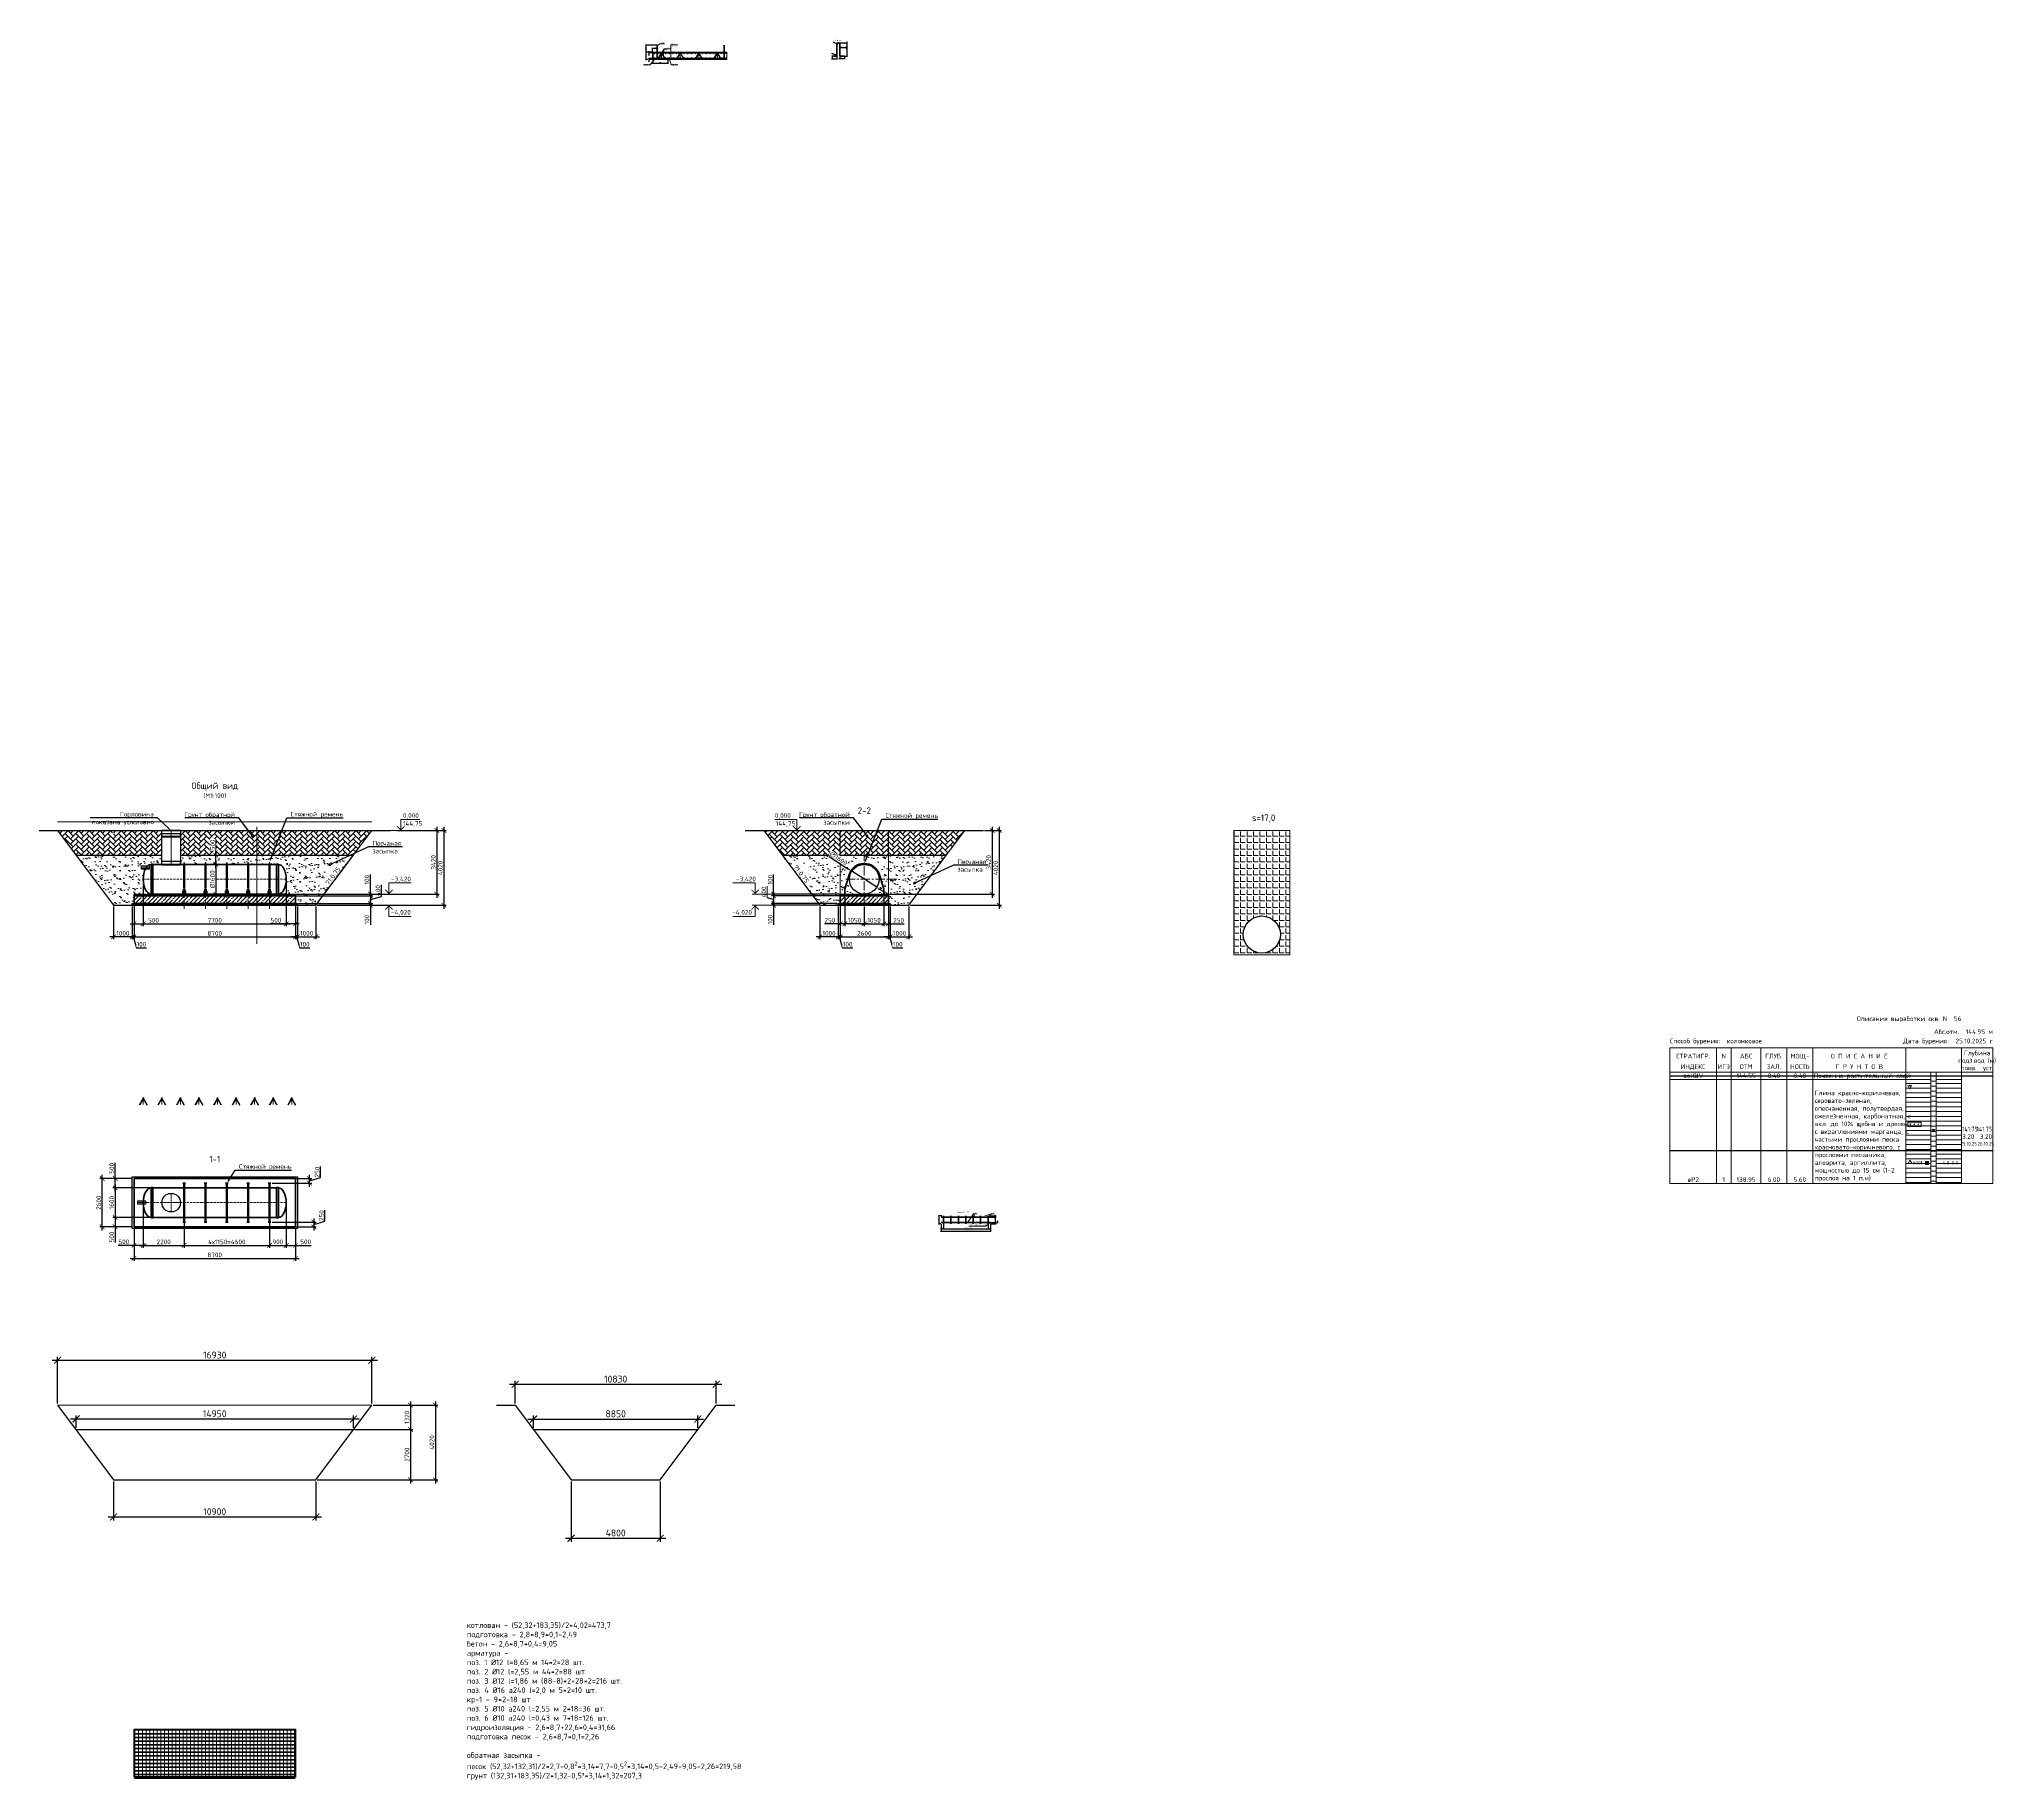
# Model space of a CAD drawing. Header units: millimetres. Extents: x 412691 to 517962, y -254736 to -160956.
import ezdxf
from ezdxf import colors
from ezdxf.entities.mleader import LeaderData, LeaderLine
from ezdxf.enums import TextEntityAlignment as Align
from ezdxf.math import Vec2, Vec3

# ---------------------------------------------------------------- set-up
doc = ezdxf.new("R2010")
doc.units = ezdxf.units.MM
doc.header["$PDSIZE"] = 1
doc.linetypes.add('ACAD_ISO10W100', pattern=[18, 12, -3, 0, -3])
doc.linetypes.add('CENTER', pattern=[16, 10, -2, 2, -2])
doc.layers.get('0').update_dxf_attribs({"lineweight": 0})
doc.layers.get('Defpoints').update_dxf_attribs({"color": 3})
for name, color, linetype in [('2-Bottom level  of pipe', 7, 'Continuous'), ('Probe', 7, 'Continuous'), ('Skv', 7, 'Continuous'), ('Table', 7, 'Continuous'), ('Water', 7, 'Continuous')]:
    doc.layers.add(name, color=color, linetype=linetype)
for name, color, linetype, lineweight in [('арматура', 7, 'Continuous', 50), ('Бозовая комплектация', 7, 'Continuous', 40), ('второстепенные', 7, 'Continuous', 25), ('выноски', 7, 'Continuous', 15), ('ГП_Расстояние от зд до сетей', 7, 'Continuous', 0), ('опалубка', 7, 'Continuous', 13), ('оси', 7, 'CENTER', 13), ('основная конструкция', 7, 'Continuous', 50), ('разм.', 7, 'Continuous', 18), ('размеры', 7, 'Continuous', 15), ('СПДС_РАЗМЕРЫ', 7, 'Continuous', 18), ('Стены', 7, 'Continuous', 50), ('текст', 7, 'Continuous', 18), ('штриховка', 7, 'Continuous', 9)]:
    doc.layers.add(name, color=color, linetype=linetype, lineweight=lineweight)
doc.layers.add('помощь', color=1, linetype='Continuous', lineweight=0, plot=False)
doc.styles.add('GOST 2.304', font='CS_Gost2304.shx')
doc.styles.add('GOST-2.304_Type-B', font='GOST Common.ttf')
doc.styles.add('ISOCPEUR', font='isocpeur.ttf')
doc.styles.add('ГОСТ 2.304', font='CS_Gost2304.shx')
doc.styles.add('СПДС', font='isocpeur.ttf')
doc.dimstyles.new('SPDS', dxfattribs={"dimscale": 10, "dimtxt": 2.5, "dimasz": 2.5, "dimexe": 1.25, "dimexo": 0.625, "dimtad": 1, "dimdec": 0, "dimrnd": 0.001, "dimtxsty": 'GOST 2.304', "dimblk": 'ARCHTICK', "dimblk1": 'ARCHTICK', "dimblk2": 'ARCHTICK', "dimcen": 2.5, "dimdle": 2, "dimadec": 0, "dimazin": 2, "dimtfac": 0.75, "dimtdec": 4, "dimtmove": 1, "dimatfit": 3, "dimfxl": 1, "dimtolj": 1, "dimarcsym": 1})
doc.dimstyles.new('SPDS-ISOCUP', dxfattribs={"dimscale": 10, "dimtxt": 2.5, "dimasz": 2.5, "dimexe": 1.25, "dimexo": 0.625, "dimtad": 1, "dimdec": 0, "dimrnd": 0.001, "dimtxsty": 'ISOCPEUR', "dimblk": 'ARCHTICK', "dimcen": 2.5, "dimdle": 2, "dimadec": 0, "dimazin": 2, "dimtfac": 0.75, "dimtdec": 0, "dimtmove": 1, "dimatfit": 3, "dimfxl": 1, "dimtolj": 1, "dimarcsym": 1})
doc.dimstyles.new('СПДС', dxfattribs={"dimscale": 100, "dimtxt": 2.5, "dimasz": 2.5, "dimexe": 1.25, "dimexo": 0.625, "dimtad": 1, "dimdec": 0, "dimrnd": 0.001, "dimtxsty": 'ГОСТ 2.304', "dimblk": 'ARCHTICK', "dimblk1": 'ARCHTICK', "dimblk2": 'ARCHTICK', "dimcen": 2.5, "dimdle": 2, "dimadec": 0, "dimazin": 2, "dimtfac": 0.75, "dimtdec": 4, "dimtmove": 1, "dimatfit": 3, "dimfxl": 1, "dimtolj": 1, "dimarcsym": 1})
pattern_1 = [(0, (-4580639.66, 855937.67), (6e-14, 254), [])]

# ---------------------------------------------------------------- blocks, each defined once
blk = doc.blocks.new('_ArchTick')
at = {"color": 0, "linetype": 'ByBlock', "lineweight": 30, "const_width": 0.15}
blk.add_lwpolyline([(-0.5, -0.5), (0.5, 0.5)], dxfattribs=at)
blk = doc.blocks.new('*D118')
at = {"layer": 'Defpoints', "color": 0, "ltscale": 100, "transparency": 16777216}
for p in [(418306, -206216), (417806, -207516)]:
    blk.add_point(p, dxfattribs=at)
at = {"layer": 'размеры', "color": 0, "lineweight": -2, "ltscale": 100, "transparency": 16777216}
for p, q in [((418306, -206279), (418306, -208741)), ((417806, -207579), (417806, -208741)), ((417606, -208616), (418306, -208616)), ((418306, -208616), (419156, -208616))]:
    blk.add_line(p, q, dxfattribs=at)
at = {"layer": 'размеры', "color": 0, "lineweight": -2, "ltscale": 100, "transparency": 16777216, "xscale": 250, "yscale": 250, "zscale": 250, "rotation": 180}
blk.add_blockref('_ArchTick', (417806, -208616), dxfattribs=at)
at = {"layer": 'размеры', "color": 0, "lineweight": -2, "ltscale": 100, "transparency": 16777216, "xscale": 250, "yscale": 250, "zscale": 250}
blk.add_blockref('_ArchTick', (418306, -208616), dxfattribs=at)
at = {"layer": 'размеры', "color": 0, "ltscale": 100, "transparency": 16777216, "insert": (418856, -208429), "char_height": 250, "attachment_point": 5, "style": 'ISOCPEUR', "bg_fill": 3, "box_fill_scale": 1.1, "bg_fill_color": 9, "bg_fill_true_color": 13158600, "bg_fill_transparency": 0}
blk.add_mtext('\\A1;500', dxfattribs=at)
at = {"layer": 'Defpoints', "color": 0, "ltscale": 100, "transparency": 16777216}
blk.add_point((418306, -208616), dxfattribs=at)
blk = doc.blocks.new('*D119')
at = {"layer": 'Defpoints', "color": 0, "ltscale": 100, "transparency": 16777216}
for p in [(417706, -207616), (417806, -208616)]:
    blk.add_point(p, dxfattribs=at)
at = {"layer": 'размеры', "color": 0, "lineweight": -2, "ltscale": 100, "transparency": 16777216}
for p, q in [((417706, -207679), (417706, -209441)), ((417706, -209316), (417456, -209316)), ((417756, -209316), (417934, -209910)), ((417806, -208679), (417806, -209441)), ((417806, -209316), (418056, -209316)), ((417934, -209910), (418484, -209910))]:
    blk.add_line(p, q, dxfattribs=at)
at = {"layer": 'размеры', "color": 0, "ltscale": 100, "transparency": 16777216, "insert": (418209, -209722), "char_height": 250, "attachment_point": 5, "style": 'ISOCPEUR', "bg_fill": 3, "box_fill_scale": 1.1, "bg_fill_color": 9, "bg_fill_true_color": 13158600, "bg_fill_transparency": 0}
blk.add_mtext('\\A1;100', dxfattribs=at)
at = {"layer": 'Defpoints', "color": 0, "ltscale": 100, "transparency": 16777216}
blk.add_point((417706, -209316), dxfattribs=at)
at = {"layer": 'размеры', "color": 0, "lineweight": -2, "ltscale": 100, "transparency": 16777216}
blk.add_line((417806, -209316), (417706, -209316), dxfattribs=at)
blk.add_line((417806, -209316), (417706, -209316), dxfattribs=at)
at = {"layer": 'размеры', "color": 0, "lineweight": -2, "ltscale": 100, "transparency": 16777216, "xscale": 250, "yscale": 250, "zscale": 250}
blk.add_blockref('_ArchTick', (417706, -209316), dxfattribs=at)
at = {"layer": 'размеры', "color": 0, "lineweight": -2, "ltscale": 100, "transparency": 16777216, "xscale": 250, "yscale": 250, "zscale": 250, "rotation": 180}
blk.add_blockref('_ArchTick', (417806, -209316), dxfattribs=at)
blk = doc.blocks.new('*D120')
at = {"layer": 'Defpoints', "color": 0, "ltscale": 100, "transparency": 16777216}
for p in [(416706, -207616), (417706, -207616)]:
    blk.add_point(p, dxfattribs=at)
at = {"layer": 'размеры', "color": 0, "lineweight": -2, "ltscale": 100, "transparency": 16777216}
for p, q in [((416706, -207679), (416706, -209441)), ((417706, -207679), (417706, -209441)), ((417906, -209316), (416506, -209316))]:
    blk.add_line(p, q, dxfattribs=at)
at = {"layer": 'размеры', "color": 0, "lineweight": -2, "ltscale": 100, "transparency": 16777216, "xscale": 250, "yscale": 250, "zscale": 250, "rotation": 180}
blk.add_blockref('_ArchTick', (416706, -209316), dxfattribs=at)
at = {"layer": 'размеры', "color": 0, "lineweight": -2, "ltscale": 100, "transparency": 16777216, "xscale": 250, "yscale": 250, "zscale": 250}
blk.add_blockref('_ArchTick', (417706, -209316), dxfattribs=at)
at = {"layer": 'размеры', "color": 0, "ltscale": 100, "transparency": 16777216, "insert": (417206, -209129), "char_height": 250, "attachment_point": 5, "style": 'ISOCPEUR', "bg_fill": 3, "box_fill_scale": 1.1, "bg_fill_color": 9, "bg_fill_true_color": 13158600, "bg_fill_transparency": 0}
blk.add_mtext('\\A1;1000', dxfattribs=at)
at = {"layer": 'Defpoints', "color": 0, "ltscale": 100, "transparency": 16777216}
blk.add_point((416706, -209316), dxfattribs=at)
blk = doc.blocks.new('*D121')
at = {"layer": 'Defpoints', "color": 0, "ltscale": 100, "transparency": 16777216}
for p in [(426506, -207516), (417806, -208616), (426506, -209316)]:
    blk.add_point(p, dxfattribs=at)
at = {"layer": 'размеры', "color": 0, "lineweight": -2, "ltscale": 100, "transparency": 16777216}
for p, q in [((426506, -207579), (426506, -209441)), ((417606, -209316), (426706, -209316)), ((417806, -208679), (417806, -209441))]:
    blk.add_line(p, q, dxfattribs=at)
at = {"layer": 'размеры', "color": 0, "lineweight": -2, "ltscale": 100, "transparency": 16777216, "xscale": 250, "yscale": 250, "zscale": 250, "rotation": 180}
blk.add_blockref('_ArchTick', (417806, -209316), dxfattribs=at)
at = {"layer": 'размеры', "color": 0, "lineweight": -2, "ltscale": 100, "transparency": 16777216, "xscale": 250, "yscale": 250, "zscale": 250}
blk.add_blockref('_ArchTick', (426506, -209316), dxfattribs=at)
at = {"layer": 'размеры', "color": 0, "ltscale": 100, "transparency": 16777216, "insert": (422156, -209129), "char_height": 250, "attachment_point": 5, "style": 'ISOCPEUR', "bg_fill": 3, "box_fill_scale": 1.1, "bg_fill_color": 9, "bg_fill_true_color": 13158600, "bg_fill_transparency": 0}
blk.add_mtext('\\A1;8700', dxfattribs=at)
blk = doc.blocks.new('*D122')
at = {"layer": 'Defpoints', "color": 0, "ltscale": 100, "transparency": 16777216}
for p in [(426606, -207616), (426506, -208616)]:
    blk.add_point(p, dxfattribs=at)
at = {"layer": 'размеры', "color": 0, "lineweight": -2, "ltscale": 100, "transparency": 16777216}
for p, q in [((426606, -207679), (426606, -209441)), ((426506, -209316), (426256, -209316)), ((426506, -208679), (426506, -209441)), ((426556, -209316), (426734, -209910)), ((426606, -209316), (426856, -209316)), ((426734, -209910), (427284, -209910))]:
    blk.add_line(p, q, dxfattribs=at)
at = {"layer": 'размеры', "color": 0, "ltscale": 100, "transparency": 16777216, "insert": (427009, -209722), "char_height": 250, "attachment_point": 5, "style": 'ISOCPEUR', "bg_fill": 3, "box_fill_scale": 1.1, "bg_fill_color": 9, "bg_fill_true_color": 13158600, "bg_fill_transparency": 0}
blk.add_mtext('\\A1;100', dxfattribs=at)
at = {"layer": 'Defpoints', "color": 0, "ltscale": 100, "transparency": 16777216}
blk.add_point((426606, -209316), dxfattribs=at)
at = {"layer": 'размеры', "color": 0, "lineweight": -2, "ltscale": 100, "transparency": 16777216}
blk.add_line((426506, -209316), (426606, -209316), dxfattribs=at)
blk.add_line((426506, -209316), (426606, -209316), dxfattribs=at)
at = {"layer": 'размеры', "color": 0, "lineweight": -2, "ltscale": 100, "transparency": 16777216, "xscale": 250, "yscale": 250, "zscale": 250}
blk.add_blockref('_ArchTick', (426506, -209316), dxfattribs=at)
at = {"layer": 'размеры', "color": 0, "lineweight": -2, "ltscale": 100, "transparency": 16777216, "xscale": 250, "yscale": 250, "zscale": 250, "rotation": 180}
blk.add_blockref('_ArchTick', (426606, -209316), dxfattribs=at)
blk = doc.blocks.new('*D123')
at = {"layer": 'Defpoints', "color": 0, "ltscale": 100, "transparency": 16777216}
for p in [(426606, -207616), (427606, -207616)]:
    blk.add_point(p, dxfattribs=at)
at = {"layer": 'размеры', "color": 0, "lineweight": -2, "ltscale": 100, "transparency": 16777216}
for p, q in [((426606, -207679), (426606, -209441)), ((427606, -207679), (427606, -209441)), ((426406, -209316), (427806, -209316))]:
    blk.add_line(p, q, dxfattribs=at)
at = {"layer": 'размеры', "color": 0, "lineweight": -2, "ltscale": 100, "transparency": 16777216, "xscale": 250, "yscale": 250, "zscale": 250, "rotation": 180}
blk.add_blockref('_ArchTick', (426606, -209316), dxfattribs=at)
at = {"layer": 'размеры', "color": 0, "lineweight": -2, "ltscale": 100, "transparency": 16777216, "xscale": 250, "yscale": 250, "zscale": 250}
blk.add_blockref('_ArchTick', (427606, -209316), dxfattribs=at)
at = {"layer": 'размеры', "color": 0, "ltscale": 100, "transparency": 16777216, "insert": (427106, -209129), "char_height": 250, "attachment_point": 5, "style": 'ISOCPEUR', "bg_fill": 3, "box_fill_scale": 1.1, "bg_fill_color": 9, "bg_fill_true_color": 13158600, "bg_fill_transparency": 0}
blk.add_mtext('\\A1;1000', dxfattribs=at)
at = {"layer": 'Defpoints', "color": 0, "ltscale": 100, "transparency": 16777216}
blk.add_point((427606, -209316), dxfattribs=at)
blk = doc.blocks.new('*D136')
at = {"layer": 'Defpoints', "color": 0, "ltscale": 100, "transparency": 16777216}
for p in [(426506, -207016), (426506, -207116), (430541, -207016)]:
    blk.add_point(p, dxfattribs=at)
at = {"layer": 'размеры', "color": 0, "lineweight": -2, "ltscale": 100, "transparency": 16777216}
for p, q in [((430541, -207016), (430541, -205966)), ((426569, -207016), (430666, -207016)), ((426569, -207116), (430666, -207116)), ((430541, -207116), (430541, -207016)), ((430541, -207116), (430541, -207366))]:
    blk.add_line(p, q, dxfattribs=at)
at = {"layer": 'размеры', "color": 0, "lineweight": -2, "ltscale": 100, "transparency": 16777216, "xscale": 250, "yscale": 250, "zscale": 250}
for p, rotation in [((430541, -207016), 270), ((430541, -207116), 90)]:
    blk.add_blockref('_ArchTick', p, dxfattribs=dict(at, rotation=rotation))
at = {"layer": 'размеры', "color": 0, "ltscale": 100, "transparency": 16777216, "insert": (430354, -206241), "char_height": 250, "attachment_point": 5, "rotation": 90, "style": 'ISOCPEUR'}
blk.add_mtext('\\A1;100', dxfattribs=at)
blk = doc.blocks.new('*D138')
at = {"layer": 'Defpoints', "color": 0, "ltscale": 100, "transparency": 16777216}
for p in [(426606, -207516), (427606, -207616), (430541, -207616)]:
    blk.add_point(p, dxfattribs=at)
at = {"layer": 'размеры', "color": 0, "lineweight": -2, "ltscale": 100, "transparency": 16777216}
for p, q in [((430541, -207516), (430541, -207266)), ((426669, -207516), (430666, -207516)), ((427669, -207616), (430666, -207616)), ((430541, -207516), (430541, -207616)), ((430541, -207616), (430541, -208666))]:
    blk.add_line(p, q, dxfattribs=at)
at = {"layer": 'размеры', "color": 0, "lineweight": -2, "ltscale": 100, "transparency": 16777216, "xscale": 250, "yscale": 250, "zscale": 250}
for p, rotation in [((430541, -207516), 270), ((430541, -207616), 90)]:
    blk.add_blockref('_ArchTick', p, dxfattribs=dict(at, rotation=rotation))
at = {"layer": 'размеры', "color": 0, "ltscale": 100, "transparency": 16777216, "insert": (430354, -208391), "char_height": 250, "attachment_point": 5, "rotation": 90, "style": 'ISOCPEUR'}
blk.add_mtext('\\A1;100', dxfattribs=at)
blk = doc.blocks.new('*D139')
at = {"layer": 'Defpoints', "color": 0, "ltscale": 100, "transparency": 16777216}
for p in [(418306, -206216), (426006, -206216), (426006, -208616)]:
    blk.add_point(p, dxfattribs=at)
at = {"layer": 'размеры', "color": 0, "lineweight": -2, "ltscale": 100, "transparency": 16777216}
for p, q in [((418306, -206279), (418306, -208741)), ((426006, -206279), (426006, -208741)), ((418106, -208616), (426206, -208616))]:
    blk.add_line(p, q, dxfattribs=at)
at = {"layer": 'размеры', "color": 0, "lineweight": -2, "ltscale": 100, "transparency": 16777216, "xscale": 250, "yscale": 250, "zscale": 250, "rotation": 180}
blk.add_blockref('_ArchTick', (418306, -208616), dxfattribs=at)
at = {"layer": 'размеры', "color": 0, "lineweight": -2, "ltscale": 100, "transparency": 16777216, "xscale": 250, "yscale": 250, "zscale": 250}
blk.add_blockref('_ArchTick', (426006, -208616), dxfattribs=at)
at = {"layer": 'размеры', "color": 0, "ltscale": 100, "transparency": 16777216, "insert": (422156, -208429), "char_height": 250, "attachment_point": 5, "style": 'ISOCPEUR', "bg_fill": 3, "box_fill_scale": 1.1, "bg_fill_color": 9, "bg_fill_true_color": 13158600, "bg_fill_transparency": 0}
blk.add_mtext('\\A1;7700', dxfattribs=at)
blk = doc.blocks.new('*D140')
at = {"layer": 'Defpoints', "color": 0, "ltscale": 100, "transparency": 16777216}
for p in [(426006, -206216), (426506, -207516)]:
    blk.add_point(p, dxfattribs=at)
at = {"layer": 'размеры', "color": 0, "lineweight": -2, "ltscale": 100, "transparency": 16777216}
for p, q in [((426006, -206279), (426006, -208741)), ((426506, -207579), (426506, -208741)), ((426006, -208616), (425156, -208616)), ((426706, -208616), (426006, -208616))]:
    blk.add_line(p, q, dxfattribs=at)
at = {"layer": 'размеры', "color": 0, "lineweight": -2, "ltscale": 100, "transparency": 16777216, "xscale": 250, "yscale": 250, "zscale": 250, "rotation": 180}
blk.add_blockref('_ArchTick', (426006, -208616), dxfattribs=at)
at = {"layer": 'размеры', "color": 0, "lineweight": -2, "ltscale": 100, "transparency": 16777216, "xscale": 250, "yscale": 250, "zscale": 250}
blk.add_blockref('_ArchTick', (426506, -208616), dxfattribs=at)
at = {"layer": 'размеры', "color": 0, "ltscale": 100, "transparency": 16777216, "insert": (425456, -208429), "char_height": 250, "attachment_point": 5, "style": 'ISOCPEUR', "bg_fill": 3, "box_fill_scale": 1.1, "bg_fill_color": 9, "bg_fill_true_color": 13158600, "bg_fill_transparency": 0}
blk.add_mtext('\\A1;500', dxfattribs=at)
at = {"layer": 'Defpoints', "color": 0, "ltscale": 100, "transparency": 16777216}
blk.add_point((426006, -208616), dxfattribs=at)
blk = doc.blocks.new('*D137')
at = {"layer": 'Defpoints', "color": 0, "ltscale": 100, "transparency": 16777216}
for p in [(426506, -207116), (426606, -207516)]:
    blk.add_point(p, dxfattribs=at)
at = {"layer": 'размеры', "color": 0, "lineweight": -2, "ltscale": 100, "transparency": 16777216}
for p, q in [((426569, -207116), (430666, -207116)), ((430541, -206916), (430541, -207716)), ((430541, -207316), (431135, -207138)), ((431135, -207138), (431135, -206513)), ((426669, -207516), (430666, -207516))]:
    blk.add_line(p, q, dxfattribs=at)
at = {"layer": 'размеры', "color": 0, "ltscale": 100, "transparency": 16777216, "insert": (430947, -206825), "char_height": 250, "attachment_point": 5, "rotation": 90, "style": 'ISOCPEUR', "bg_fill": 3, "box_fill_scale": 1.1, "bg_fill_color": 9, "bg_fill_true_color": 13158600, "bg_fill_transparency": 0}
blk.add_mtext('\\A1;400', dxfattribs=at)
at = {"layer": 'Defpoints', "color": 0, "ltscale": 100, "transparency": 16777216}
blk.add_point((430541, -207516), dxfattribs=at)
at = {"layer": 'размеры', "color": 0, "lineweight": -2, "ltscale": 100, "transparency": 16777216, "xscale": 250, "yscale": 250, "zscale": 250}
for p, rotation in [((430541, -207116), 90), ((430541, -207516), 270)]:
    blk.add_blockref('_ArchTick', p, dxfattribs=dict(at, rotation=rotation))
blk = doc.blocks.new('*D125')
at = {"layer": 'Defpoints', "color": 0, "ltscale": 100, "transparency": 16777216}
for p in [(417806, -224939), (426506, -224939), (426506, -226639)]:
    blk.add_point(p, dxfattribs=at)
at = {"layer": 'размеры', "color": 0, "lineweight": -2, "ltscale": 100, "transparency": 16777216}
for p, q in [((417806, -225001), (417806, -226764)), ((426506, -225001), (426506, -226764)), ((417606, -226639), (426706, -226639))]:
    blk.add_line(p, q, dxfattribs=at)
at = {"layer": 'размеры', "color": 0, "lineweight": -2, "ltscale": 100, "transparency": 16777216, "xscale": 250, "yscale": 250, "zscale": 250, "rotation": 180}
blk.add_blockref('_ArchTick', (417806, -226639), dxfattribs=at)
at = {"layer": 'размеры', "color": 0, "lineweight": -2, "ltscale": 100, "transparency": 16777216, "xscale": 250, "yscale": 250, "zscale": 250}
blk.add_blockref('_ArchTick', (426506, -226639), dxfattribs=at)
at = {"layer": 'размеры', "color": 0, "ltscale": 100, "transparency": 16777216, "insert": (422156, -226451), "char_height": 250, "attachment_point": 5, "style": 'ISOCPEUR'}
blk.add_mtext('\\A1;8700', dxfattribs=at)
blk = doc.blocks.new('*D126')
at = {"layer": 'Defpoints', "color": 0, "ltscale": 100, "transparency": 16777216}
for p in [(426006, -223639), (425106, -224689), (426006, -225939)]:
    blk.add_point(p, dxfattribs=at)
at = {"layer": 'размеры', "color": 0, "lineweight": -2, "ltscale": 100, "transparency": 16777216}
for p, q in [((426006, -223701), (426006, -226064)), ((425106, -224751), (425106, -226064)), ((424906, -225939), (426206, -225939))]:
    blk.add_line(p, q, dxfattribs=at)
at = {"layer": 'размеры', "color": 0, "lineweight": -2, "ltscale": 100, "transparency": 16777216, "xscale": 250, "yscale": 250, "zscale": 250, "rotation": 180}
blk.add_blockref('_ArchTick', (425106, -225939), dxfattribs=at)
at = {"layer": 'размеры', "color": 0, "lineweight": -2, "ltscale": 100, "transparency": 16777216, "xscale": 250, "yscale": 250, "zscale": 250}
blk.add_blockref('_ArchTick', (426006, -225939), dxfattribs=at)
at = {"layer": 'размеры', "color": 0, "ltscale": 100, "transparency": 16777216, "insert": (425556, -225751), "char_height": 250, "attachment_point": 5, "style": 'ISOCPEUR'}
blk.add_mtext('\\A1;900', dxfattribs=at)
blk = doc.blocks.new('*D127')
at = {"layer": 'Defpoints', "color": 0, "ltscale": 100, "transparency": 16777216}
for p in [(426006, -223639), (426506, -224939), (426506, -225939)]:
    blk.add_point(p, dxfattribs=at)
at = {"layer": 'размеры', "color": 0, "lineweight": -2, "ltscale": 100, "transparency": 16777216}
for p, q in [((426006, -223701), (426006, -226064)), ((426506, -225001), (426506, -226064)), ((425806, -225939), (426506, -225939)), ((426506, -225939), (427356, -225939))]:
    blk.add_line(p, q, dxfattribs=at)
at = {"layer": 'размеры', "color": 0, "lineweight": -2, "ltscale": 100, "transparency": 16777216, "xscale": 250, "yscale": 250, "zscale": 250, "rotation": 180}
blk.add_blockref('_ArchTick', (426006, -225939), dxfattribs=at)
at = {"layer": 'размеры', "color": 0, "lineweight": -2, "ltscale": 100, "transparency": 16777216, "xscale": 250, "yscale": 250, "zscale": 250}
blk.add_blockref('_ArchTick', (426506, -225939), dxfattribs=at)
at = {"layer": 'размеры', "color": 0, "ltscale": 100, "transparency": 16777216, "insert": (427056, -225751), "char_height": 250, "attachment_point": 5, "style": 'ISOCPEUR'}
blk.add_mtext('\\A1;500', dxfattribs=at)
blk = doc.blocks.new('*D128')
at = {"layer": 'Defpoints', "color": 0, "ltscale": 100, "transparency": 16777216}
for p in [(418306, -223639), (417806, -224939), (417806, -225939)]:
    blk.add_point(p, dxfattribs=at)
at = {"layer": 'размеры', "color": 0, "lineweight": -2, "ltscale": 100, "transparency": 16777216}
for p, q in [((418306, -223701), (418306, -226064)), ((417806, -225001), (417806, -226064)), ((417806, -225939), (416956, -225939)), ((418506, -225939), (417806, -225939))]:
    blk.add_line(p, q, dxfattribs=at)
at = {"layer": 'размеры', "color": 0, "lineweight": -2, "ltscale": 100, "transparency": 16777216, "xscale": 250, "yscale": 250, "zscale": 250, "rotation": 180}
blk.add_blockref('_ArchTick', (417806, -225939), dxfattribs=at)
at = {"layer": 'размеры', "color": 0, "lineweight": -2, "ltscale": 100, "transparency": 16777216, "xscale": 250, "yscale": 250, "zscale": 250}
blk.add_blockref('_ArchTick', (418306, -225939), dxfattribs=at)
at = {"layer": 'размеры', "color": 0, "ltscale": 100, "transparency": 16777216, "insert": (417256, -225751), "char_height": 250, "attachment_point": 5, "style": 'ISOCPEUR'}
blk.add_mtext('\\A1;500', dxfattribs=at)
blk = doc.blocks.new('*D129')
at = {"layer": 'Defpoints', "color": 0, "ltscale": 100, "transparency": 16777216}
for p in [(418306, -223639), (420506, -224689), (420506, -225939)]:
    blk.add_point(p, dxfattribs=at)
at = {"layer": 'размеры', "color": 0, "lineweight": -2, "ltscale": 100, "transparency": 16777216}
for p, q in [((418306, -223701), (418306, -226064)), ((420506, -224751), (420506, -226064)), ((418106, -225939), (420706, -225939))]:
    blk.add_line(p, q, dxfattribs=at)
at = {"layer": 'размеры', "color": 0, "lineweight": -2, "ltscale": 100, "transparency": 16777216, "xscale": 250, "yscale": 250, "zscale": 250, "rotation": 180}
blk.add_blockref('_ArchTick', (418306, -225939), dxfattribs=at)
at = {"layer": 'размеры', "color": 0, "lineweight": -2, "ltscale": 100, "transparency": 16777216, "xscale": 250, "yscale": 250, "zscale": 250}
blk.add_blockref('_ArchTick', (420506, -225939), dxfattribs=at)
at = {"layer": 'размеры', "color": 0, "ltscale": 100, "transparency": 16777216, "insert": (419406, -225751), "char_height": 250, "attachment_point": 5, "style": 'ISOCPEUR'}
blk.add_mtext('\\A1;2200', dxfattribs=at)
blk = doc.blocks.new('*D131')
at = {"layer": 'Defpoints', "color": 0, "ltscale": 100, "transparency": 16777216}
for p in [(420506, -224689), (425106, -224689), (425106, -225939)]:
    blk.add_point(p, dxfattribs=at)
at = {"layer": 'размеры', "color": 0, "lineweight": -2, "ltscale": 100, "transparency": 16777216}
for p, q in [((420506, -224751), (420506, -226064)), ((425106, -224751), (425106, -226064)), ((420306, -225939), (425306, -225939))]:
    blk.add_line(p, q, dxfattribs=at)
at = {"layer": 'размеры', "color": 0, "lineweight": -2, "ltscale": 100, "transparency": 16777216, "xscale": 250, "yscale": 250, "zscale": 250, "rotation": 180}
blk.add_blockref('_ArchTick', (420506, -225939), dxfattribs=at)
at = {"layer": 'размеры', "color": 0, "lineweight": -2, "ltscale": 100, "transparency": 16777216, "xscale": 250, "yscale": 250, "zscale": 250}
blk.add_blockref('_ArchTick', (425106, -225939), dxfattribs=at)
at = {"layer": 'размеры', "color": 0, "ltscale": 100, "transparency": 16777216, "insert": (422806, -225751), "char_height": 250, "attachment_point": 5, "style": 'ISOCPEUR'}
blk.add_mtext('\\A1;4х1150=4600', dxfattribs=at)
blk = doc.blocks.new('*D132')
at = {"layer": 'Defpoints', "color": 0, "ltscale": 100, "transparency": 16777216}
for p in [(416791, -222339), (417791, -222339), (418826, -222839)]:
    blk.add_point(p, dxfattribs=at)
at = {"layer": 'размеры', "color": 0, "lineweight": -2, "ltscale": 100, "transparency": 16777216}
for p, q in [((416791, -222339), (416791, -221489)), ((417729, -222339), (416666, -222339)), ((418764, -222839), (416666, -222839)), ((416791, -223039), (416791, -222339))]:
    blk.add_line(p, q, dxfattribs=at)
at = {"layer": 'размеры', "color": 0, "lineweight": -2, "ltscale": 100, "transparency": 16777216, "xscale": 250, "yscale": 250, "zscale": 250}
for p, rotation in [((416791, -222339), 90), ((416791, -222839), 270)]:
    blk.add_blockref('_ArchTick', p, dxfattribs=dict(at, rotation=rotation))
at = {"layer": 'размеры', "color": 0, "ltscale": 100, "transparency": 16777216, "insert": (416604, -221789), "char_height": 250, "attachment_point": 5, "rotation": 90, "style": 'ISOCPEUR'}
blk.add_mtext('\\A1;500', dxfattribs=at)
blk = doc.blocks.new('*D133')
at = {"layer": 'Defpoints', "color": 0, "ltscale": 100, "transparency": 16777216}
for p in [(418826, -222839), (416791, -224439), (418826, -224439)]:
    blk.add_point(p, dxfattribs=at)
at = {"layer": 'размеры', "color": 0, "lineweight": -2, "ltscale": 100, "transparency": 16777216}
for p, q in [((418764, -222839), (416666, -222839)), ((416791, -222639), (416791, -224639)), ((418764, -224439), (416666, -224439))]:
    blk.add_line(p, q, dxfattribs=at)
at = {"layer": 'размеры', "color": 0, "lineweight": -2, "ltscale": 100, "transparency": 16777216, "xscale": 250, "yscale": 250, "zscale": 250}
for p, rotation in [((416791, -222839), 90), ((416791, -224439), 270)]:
    blk.add_blockref('_ArchTick', p, dxfattribs=dict(at, rotation=rotation))
at = {"layer": 'размеры', "color": 0, "ltscale": 100, "transparency": 16777216, "insert": (416604, -223639), "char_height": 250, "attachment_point": 5, "rotation": 90, "style": 'ISOCPEUR'}
blk.add_mtext('\\A1;1600', dxfattribs=at)
blk = doc.blocks.new('*D134')
at = {"layer": 'Defpoints', "color": 0, "ltscale": 100, "transparency": 16777216}
for p in [(416791, -224939), (417791, -224939), (418826, -224439)]:
    blk.add_point(p, dxfattribs=at)
at = {"layer": 'размеры', "color": 0, "lineweight": -2, "ltscale": 100, "transparency": 16777216}
for p, q in [((418764, -224439), (416666, -224439)), ((417729, -224939), (416666, -224939)), ((416791, -224239), (416791, -224939)), ((416791, -224939), (416791, -225789))]:
    blk.add_line(p, q, dxfattribs=at)
at = {"layer": 'размеры', "color": 0, "lineweight": -2, "ltscale": 100, "transparency": 16777216, "xscale": 250, "yscale": 250, "zscale": 250}
for p, rotation in [((416791, -224439), 90), ((416791, -224939), 270)]:
    blk.add_blockref('_ArchTick', p, dxfattribs=dict(at, rotation=rotation))
at = {"layer": 'размеры', "color": 0, "ltscale": 100, "transparency": 16777216, "insert": (416604, -225489), "char_height": 250, "attachment_point": 5, "rotation": 90, "style": 'ISOCPEUR'}
blk.add_mtext('\\A1;500', dxfattribs=at)
blk = doc.blocks.new('*D135')
at = {"layer": 'Defpoints', "color": 0, "ltscale": 100, "transparency": 16777216}
for p in [(416091, -222339), (416791, -222339), (416791, -224939)]:
    blk.add_point(p, dxfattribs=at)
at = {"layer": 'размеры', "color": 0, "lineweight": -2, "ltscale": 100, "transparency": 16777216}
for p, q in [((416729, -222339), (415966, -222339)), ((416091, -225139), (416091, -222139)), ((416729, -224939), (415966, -224939))]:
    blk.add_line(p, q, dxfattribs=at)
at = {"layer": 'размеры', "color": 0, "lineweight": -2, "ltscale": 100, "transparency": 16777216, "xscale": 250, "yscale": 250, "zscale": 250}
for p, rotation in [((416091, -222339), 90), ((416091, -224939), 270)]:
    blk.add_blockref('_ArchTick', p, dxfattribs=dict(at, rotation=rotation))
at = {"layer": 'размеры', "color": 0, "ltscale": 100, "transparency": 16777216, "insert": (415904, -223639), "char_height": 250, "attachment_point": 5, "rotation": 90, "style": 'ISOCPEUR'}
blk.add_mtext('\\A1;2600', dxfattribs=at)
blk = doc.blocks.new('*D147')
at = {"layer": 'Defpoints', "color": 0, "ltscale": 100, "transparency": 16777216}
for p in [(456104, -207116), (457154, -207616)]:
    blk.add_point(p, dxfattribs=at)
at = {"layer": 'размеры', "color": 0, "lineweight": -2, "ltscale": 100, "transparency": 16777216}
for p, q in [((456104, -207179), (456104, -208741)), ((457154, -207679), (457154, -208741)), ((457354, -208616), (455904, -208616))]:
    blk.add_line(p, q, dxfattribs=at)
at = {"layer": 'размеры', "color": 0, "lineweight": -2, "ltscale": 100, "transparency": 16777216, "xscale": 250, "yscale": 250, "zscale": 250, "rotation": 180}
blk.add_blockref('_ArchTick', (456104, -208616), dxfattribs=at)
at = {"layer": 'размеры', "color": 0, "lineweight": -2, "ltscale": 100, "transparency": 16777216, "xscale": 250, "yscale": 250, "zscale": 250}
blk.add_blockref('_ArchTick', (457154, -208616), dxfattribs=at)
at = {"layer": 'размеры', "color": 0, "ltscale": 100, "transparency": 16777216, "insert": (456629, -208429), "char_height": 250, "attachment_point": 5, "style": 'ISOCPEUR', "bg_fill": 3, "box_fill_scale": 1.1, "bg_fill_color": 9, "bg_fill_true_color": 13158600, "bg_fill_transparency": 0}
blk.add_mtext('\\A1;1050', dxfattribs=at)
at = {"layer": 'Defpoints', "color": 0, "ltscale": 100, "transparency": 16777216}
blk.add_point((456104, -208616), dxfattribs=at)
blk = doc.blocks.new('*D148')
at = {"layer": 'Defpoints', "color": 0, "ltscale": 100, "transparency": 16777216}
for p in [(458204, -207116), (457154, -207616)]:
    blk.add_point(p, dxfattribs=at)
at = {"layer": 'размеры', "color": 0, "lineweight": -2, "ltscale": 100, "transparency": 16777216}
for p, q in [((458204, -207179), (458204, -208741)), ((457154, -207679), (457154, -208741)), ((456954, -208616), (458404, -208616))]:
    blk.add_line(p, q, dxfattribs=at)
at = {"layer": 'размеры', "color": 0, "lineweight": -2, "ltscale": 100, "transparency": 16777216, "xscale": 250, "yscale": 250, "zscale": 250, "rotation": 180}
blk.add_blockref('_ArchTick', (457154, -208616), dxfattribs=at)
at = {"layer": 'размеры', "color": 0, "lineweight": -2, "ltscale": 100, "transparency": 16777216, "xscale": 250, "yscale": 250, "zscale": 250}
blk.add_blockref('_ArchTick', (458204, -208616), dxfattribs=at)
at = {"layer": 'размеры', "color": 0, "ltscale": 100, "transparency": 16777216, "insert": (457679, -208429), "char_height": 250, "attachment_point": 5, "style": 'ISOCPEUR', "bg_fill": 3, "box_fill_scale": 1.1, "bg_fill_color": 9, "bg_fill_true_color": 13158600, "bg_fill_transparency": 0}
blk.add_mtext('\\A1;1050', dxfattribs=at)
at = {"layer": 'Defpoints', "color": 0, "ltscale": 100, "transparency": 16777216}
blk.add_point((458204, -208616), dxfattribs=at)
blk = doc.blocks.new('*D149')
at = {"layer": 'Defpoints', "color": 0, "ltscale": 100, "transparency": 16777216}
for p in [(458204, -207116), (458454, -207516), (458454, -208616)]:
    blk.add_point(p, dxfattribs=at)
at = {"layer": 'размеры', "color": 0, "lineweight": -2, "ltscale": 100, "transparency": 16777216}
for p, q in [((458204, -207179), (458204, -208741)), ((458454, -207579), (458454, -208741)), ((458004, -208616), (458454, -208616)), ((458454, -208616), (459304, -208616))]:
    blk.add_line(p, q, dxfattribs=at)
at = {"layer": 'размеры', "color": 0, "lineweight": -2, "ltscale": 100, "transparency": 16777216, "xscale": 250, "yscale": 250, "zscale": 250, "rotation": 180}
blk.add_blockref('_ArchTick', (458204, -208616), dxfattribs=at)
at = {"layer": 'размеры', "color": 0, "lineweight": -2, "ltscale": 100, "transparency": 16777216, "xscale": 250, "yscale": 250, "zscale": 250}
blk.add_blockref('_ArchTick', (458454, -208616), dxfattribs=at)
at = {"layer": 'размеры', "color": 0, "ltscale": 100, "transparency": 16777216, "insert": (459004, -208429), "char_height": 250, "attachment_point": 5, "style": 'ISOCPEUR'}
blk.add_mtext('\\A1;250', dxfattribs=at)
blk = doc.blocks.new('*D150')
at = {"layer": 'Defpoints', "color": 0, "ltscale": 100, "transparency": 16777216}
for p in [(456104, -207116), (455854, -207516), (455854, -208616)]:
    blk.add_point(p, dxfattribs=at)
at = {"layer": 'размеры', "color": 0, "lineweight": -2, "ltscale": 100, "transparency": 16777216}
for p, q in [((456104, -207179), (456104, -208741)), ((455854, -207579), (455854, -208741)), ((455854, -208616), (455004, -208616)), ((456304, -208616), (455854, -208616))]:
    blk.add_line(p, q, dxfattribs=at)
at = {"layer": 'размеры', "color": 0, "lineweight": -2, "ltscale": 100, "transparency": 16777216, "xscale": 250, "yscale": 250, "zscale": 250, "rotation": 180}
blk.add_blockref('_ArchTick', (455854, -208616), dxfattribs=at)
at = {"layer": 'размеры', "color": 0, "lineweight": -2, "ltscale": 100, "transparency": 16777216, "xscale": 250, "yscale": 250, "zscale": 250}
blk.add_blockref('_ArchTick', (456104, -208616), dxfattribs=at)
at = {"layer": 'размеры', "color": 0, "ltscale": 100, "transparency": 16777216, "insert": (455304, -208429), "char_height": 250, "attachment_point": 5, "style": 'ISOCPEUR'}
blk.add_mtext('\\A1;250', dxfattribs=at)
blk = doc.blocks.new('*D151')
at = {"layer": 'Defpoints', "color": 0, "ltscale": 100, "transparency": 16777216}
for p in [(455754, -207616), (455854, -207516)]:
    blk.add_point(p, dxfattribs=at)
at = {"layer": 'размеры', "color": 0, "lineweight": -2, "ltscale": 100, "transparency": 16777216}
for p, q in [((455754, -207679), (455754, -209441)), ((455854, -207579), (455854, -209441)), ((455754, -209316), (455504, -209316)), ((455804, -209316), (455982, -209910)), ((455854, -209316), (456104, -209316)), ((455982, -209910), (456532, -209910))]:
    blk.add_line(p, q, dxfattribs=at)
at = {"layer": 'размеры', "color": 0, "ltscale": 100, "transparency": 16777216, "insert": (456257, -209722), "char_height": 250, "attachment_point": 5, "style": 'ISOCPEUR', "bg_fill": 3, "box_fill_scale": 1.1, "bg_fill_color": 9, "bg_fill_true_color": 13158600, "bg_fill_transparency": 0}
blk.add_mtext('\\A1;100', dxfattribs=at)
at = {"layer": 'Defpoints', "color": 0, "ltscale": 100, "transparency": 16777216}
blk.add_point((455754, -209316), dxfattribs=at)
at = {"layer": 'размеры', "color": 0, "lineweight": -2, "ltscale": 100, "transparency": 16777216}
blk.add_line((455854, -209316), (455754, -209316), dxfattribs=at)
blk.add_line((455854, -209316), (455754, -209316), dxfattribs=at)
at = {"layer": 'размеры', "color": 0, "lineweight": -2, "ltscale": 100, "transparency": 16777216, "xscale": 250, "yscale": 250, "zscale": 250}
blk.add_blockref('_ArchTick', (455754, -209316), dxfattribs=at)
at = {"layer": 'размеры', "color": 0, "lineweight": -2, "ltscale": 100, "transparency": 16777216, "xscale": 250, "yscale": 250, "zscale": 250, "rotation": 180}
blk.add_blockref('_ArchTick', (455854, -209316), dxfattribs=at)
blk = doc.blocks.new('*D152')
at = {"layer": 'Defpoints', "color": 0, "ltscale": 100, "transparency": 16777216}
for p in [(458454, -207516), (458554, -207616)]:
    blk.add_point(p, dxfattribs=at)
at = {"layer": 'размеры', "color": 0, "lineweight": -2, "ltscale": 100, "transparency": 16777216}
for p, q in [((458454, -207579), (458454, -209441)), ((458554, -207679), (458554, -209441)), ((458454, -209316), (458204, -209316)), ((458504, -209316), (458682, -209910)), ((458554, -209316), (458804, -209316)), ((458682, -209910), (459232, -209910))]:
    blk.add_line(p, q, dxfattribs=at)
at = {"layer": 'размеры', "color": 0, "ltscale": 100, "transparency": 16777216, "insert": (458957, -209722), "char_height": 250, "attachment_point": 5, "style": 'ISOCPEUR', "bg_fill": 3, "box_fill_scale": 1.1, "bg_fill_color": 9, "bg_fill_true_color": 13158600, "bg_fill_transparency": 0}
blk.add_mtext('\\A1;100', dxfattribs=at)
at = {"layer": 'Defpoints', "color": 0, "ltscale": 100, "transparency": 16777216}
blk.add_point((458554, -209316), dxfattribs=at)
at = {"layer": 'размеры', "color": 0, "lineweight": -2, "ltscale": 100, "transparency": 16777216}
blk.add_line((458454, -209316), (458554, -209316), dxfattribs=at)
blk.add_line((458454, -209316), (458554, -209316), dxfattribs=at)
at = {"layer": 'размеры', "color": 0, "lineweight": -2, "ltscale": 100, "transparency": 16777216, "xscale": 250, "yscale": 250, "zscale": 250}
blk.add_blockref('_ArchTick', (458454, -209316), dxfattribs=at)
at = {"layer": 'размеры', "color": 0, "lineweight": -2, "ltscale": 100, "transparency": 16777216, "xscale": 250, "yscale": 250, "zscale": 250, "rotation": 180}
blk.add_blockref('_ArchTick', (458554, -209316), dxfattribs=at)
blk = doc.blocks.new('*D141')
at = {"layer": 'Defpoints', "color": 0, "ltscale": 100, "transparency": 16777216}
for p in [(455854, -208616), (458454, -208616), (458454, -209316)]:
    blk.add_point(p, dxfattribs=at)
at = {"layer": 'размеры', "color": 0, "lineweight": -2, "ltscale": 100, "transparency": 16777216}
for p, q in [((455654, -209316), (458654, -209316)), ((455854, -208679), (455854, -209441)), ((458454, -208679), (458454, -209441))]:
    blk.add_line(p, q, dxfattribs=at)
at = {"layer": 'размеры', "color": 0, "lineweight": -2, "ltscale": 100, "transparency": 16777216, "xscale": 250, "yscale": 250, "zscale": 250, "rotation": 180}
blk.add_blockref('_ArchTick', (455854, -209316), dxfattribs=at)
at = {"layer": 'размеры', "color": 0, "lineweight": -2, "ltscale": 100, "transparency": 16777216, "xscale": 250, "yscale": 250, "zscale": 250}
blk.add_blockref('_ArchTick', (458454, -209316), dxfattribs=at)
at = {"layer": 'размеры', "color": 0, "ltscale": 100, "transparency": 16777216, "insert": (457154, -209129), "char_height": 250, "attachment_point": 5, "style": 'ISOCPEUR'}
blk.add_mtext('\\A1;2600', dxfattribs=at)
blk = doc.blocks.new('*D153')
at = {"layer": 'Defpoints', "color": 0, "ltscale": 100, "transparency": 16777216}
for p in [(458554, -207616), (459554, -207616)]:
    blk.add_point(p, dxfattribs=at)
at = {"layer": 'размеры', "color": 0, "lineweight": -2, "ltscale": 100, "transparency": 16777216}
for p, q in [((458554, -207679), (458554, -209441)), ((459554, -207679), (459554, -209441)), ((458354, -209316), (459754, -209316))]:
    blk.add_line(p, q, dxfattribs=at)
at = {"layer": 'размеры', "color": 0, "lineweight": -2, "ltscale": 100, "transparency": 16777216, "xscale": 250, "yscale": 250, "zscale": 250, "rotation": 180}
blk.add_blockref('_ArchTick', (458554, -209316), dxfattribs=at)
at = {"layer": 'размеры', "color": 0, "lineweight": -2, "ltscale": 100, "transparency": 16777216, "xscale": 250, "yscale": 250, "zscale": 250}
blk.add_blockref('_ArchTick', (459554, -209316), dxfattribs=at)
at = {"layer": 'размеры', "color": 0, "ltscale": 100, "transparency": 16777216, "insert": (459054, -209129), "char_height": 250, "attachment_point": 5, "style": 'ISOCPEUR', "bg_fill": 3, "box_fill_scale": 1.1, "bg_fill_color": 9, "bg_fill_true_color": 13158600, "bg_fill_transparency": 0}
blk.add_mtext('\\A1;1000', dxfattribs=at)
at = {"layer": 'Defpoints', "color": 0, "ltscale": 100, "transparency": 16777216}
blk.add_point((459554, -209316), dxfattribs=at)
blk = doc.blocks.new('*D154')
at = {"layer": 'Defpoints', "color": 0, "ltscale": 100, "transparency": 16777216}
for p in [(454754, -207616), (455754, -207616)]:
    blk.add_point(p, dxfattribs=at)
at = {"layer": 'размеры', "color": 0, "lineweight": -2, "ltscale": 100, "transparency": 16777216}
for p, q in [((454754, -207679), (454754, -209441)), ((455754, -207679), (455754, -209441)), ((455954, -209316), (454554, -209316))]:
    blk.add_line(p, q, dxfattribs=at)
at = {"layer": 'размеры', "color": 0, "lineweight": -2, "ltscale": 100, "transparency": 16777216, "xscale": 250, "yscale": 250, "zscale": 250, "rotation": 180}
blk.add_blockref('_ArchTick', (454754, -209316), dxfattribs=at)
at = {"layer": 'размеры', "color": 0, "lineweight": -2, "ltscale": 100, "transparency": 16777216, "xscale": 250, "yscale": 250, "zscale": 250}
blk.add_blockref('_ArchTick', (455754, -209316), dxfattribs=at)
at = {"layer": 'размеры', "color": 0, "ltscale": 100, "transparency": 16777216, "insert": (455254, -209129), "char_height": 250, "attachment_point": 5, "style": 'ISOCPEUR', "bg_fill": 3, "box_fill_scale": 1.1, "bg_fill_color": 9, "bg_fill_true_color": 13158600, "bg_fill_transparency": 0}
blk.add_mtext('\\A1;1000', dxfattribs=at)
at = {"layer": 'Defpoints', "color": 0, "ltscale": 100, "transparency": 16777216}
blk.add_point((454754, -209316), dxfattribs=at)
blk = doc.blocks.new('*D143')
at = {"layer": 'Defpoints', "color": 0, "ltscale": 100, "transparency": 16777216}
for p in [(452270, -207016), (455854, -207016), (455854, -207116)]:
    blk.add_point(p, dxfattribs=at)
at = {"layer": 'размеры', "color": 0, "lineweight": -2, "ltscale": 100, "transparency": 16777216}
for p, q in [((452270, -207016), (452270, -205966)), ((455792, -207016), (452145, -207016)), ((455792, -207116), (452145, -207116)), ((452270, -207116), (452270, -207016)), ((452270, -207116), (452270, -207366))]:
    blk.add_line(p, q, dxfattribs=at)
at = {"layer": 'размеры', "color": 0, "lineweight": -2, "ltscale": 100, "transparency": 16777216, "xscale": 250, "yscale": 250, "zscale": 250}
for p, rotation in [((452270, -207016), 270), ((452270, -207116), 90)]:
    blk.add_blockref('_ArchTick', p, dxfattribs=dict(at, rotation=rotation))
at = {"layer": 'размеры', "color": 0, "ltscale": 100, "transparency": 16777216, "insert": (452083, -206241), "char_height": 250, "attachment_point": 5, "rotation": 90, "style": 'ISOCPEUR'}
blk.add_mtext('\\A1;100', dxfattribs=at)
blk = doc.blocks.new('*D144')
at = {"layer": 'Defpoints', "color": 0, "ltscale": 100, "transparency": 16777216}
for p in [(455854, -207116), (455754, -207516)]:
    blk.add_point(p, dxfattribs=at)
at = {"layer": 'размеры', "color": 0, "lineweight": -2, "ltscale": 100, "transparency": 16777216}
for p, q in [((451926, -207213), (451926, -206588)), ((452270, -207316), (451926, -207213)), ((455792, -207116), (452145, -207116)), ((452270, -206916), (452270, -207716)), ((455692, -207516), (452145, -207516))]:
    blk.add_line(p, q, dxfattribs=at)
at = {"layer": 'размеры', "color": 0, "ltscale": 100, "transparency": 16777216, "insert": (451739, -206900), "char_height": 250, "attachment_point": 5, "rotation": 90, "style": 'ISOCPEUR', "bg_fill": 3, "box_fill_scale": 1.1, "bg_fill_color": 9, "bg_fill_true_color": 13158600, "bg_fill_transparency": 0}
blk.add_mtext('\\A1;400', dxfattribs=at)
at = {"layer": 'Defpoints', "color": 0, "ltscale": 100, "transparency": 16777216}
blk.add_point((452270, -207516), dxfattribs=at)
at = {"layer": 'размеры', "color": 0, "lineweight": -2, "ltscale": 100, "transparency": 16777216, "xscale": 250, "yscale": 250, "zscale": 250}
for p, rotation in [((452270, -207116), 90), ((452270, -207516), 270)]:
    blk.add_blockref('_ArchTick', p, dxfattribs=dict(at, rotation=rotation))
blk = doc.blocks.new('*D145')
at = {"layer": 'Defpoints', "color": 0, "ltscale": 100, "transparency": 16777216}
for p in [(452270, -207616), (454754, -207616), (455754, -207516)]:
    blk.add_point(p, dxfattribs=at)
at = {"layer": 'размеры', "color": 0, "lineweight": -2, "ltscale": 100, "transparency": 16777216}
for p, q in [((452270, -207516), (452270, -207266)), ((455692, -207516), (452145, -207516)), ((454692, -207616), (452145, -207616)), ((452270, -207516), (452270, -207616)), ((452270, -207616), (452270, -208666))]:
    blk.add_line(p, q, dxfattribs=at)
at = {"layer": 'размеры', "color": 0, "lineweight": -2, "ltscale": 100, "transparency": 16777216, "xscale": 250, "yscale": 250, "zscale": 250}
for p, rotation in [((452270, -207516), 270), ((452270, -207616), 90)]:
    blk.add_blockref('_ArchTick', p, dxfattribs=dict(at, rotation=rotation))
at = {"layer": 'размеры', "color": 0, "ltscale": 100, "transparency": 16777216, "insert": (452083, -208391), "char_height": 250, "attachment_point": 5, "rotation": 90, "style": 'ISOCPEUR'}
blk.add_mtext('\\A1;100', dxfattribs=at)
blk = doc.blocks.new('*D124')
at = {"layer": 'размеры', "color": 0, "lineweight": -2, "ltscale": 100, "transparency": 16777216}
for p, q in [((422219, -205216), (422219, -207216)), ((421832, -205416), (422344, -205416)), ((421832, -207016), (422344, -207016))]:
    blk.add_line(p, q, dxfattribs=at)
at = {"layer": 'размеры', "color": 0, "lineweight": -2, "ltscale": 100, "transparency": 16777216, "xscale": 250, "yscale": 250, "zscale": 250}
for p, rotation in [((422219, -205416), 90), ((422219, -207016), 270)]:
    blk.add_blockref('_ArchTick', p, dxfattribs=dict(at, rotation=rotation))
at = {"layer": 'размеры', "color": 0, "ltscale": 100, "transparency": 16777216, "insert": (422031, -206216), "char_height": 250, "attachment_point": 5, "rotation": 90, "style": 'ISOCPEUR', "bg_fill": 3, "box_fill_scale": 1.1, "bg_fill_color": 9, "bg_fill_true_color": 13158600, "bg_fill_transparency": 0}
blk.add_mtext('\\A1;%%C1600', dxfattribs=at)
at = {"layer": 'Defpoints', "color": 0, "ltscale": 100, "transparency": 16777216}
for p in [(421769, -205416), (421769, -207016), (422219, -207016)]:
    blk.add_point(p, dxfattribs=at)
blk = doc.blocks.new('*D146')
at = {"layer": 'Defpoints', "color": 0, "ltscale": 100, "transparency": 16777216}
for p in [(425181, -222589), (426506, -222339), (427266, -222339)]:
    blk.add_point(p, dxfattribs=at)
at = {"layer": 'размеры', "color": 0, "lineweight": -2, "ltscale": 100, "transparency": 16777216}
for p, q in [((427859, -222286), (427859, -221686)), ((425244, -222589), (427391, -222589)), ((426569, -222339), (427391, -222339)), ((427266, -222789), (427266, -222139)), ((427266, -222464), (427859, -222286))]:
    blk.add_line(p, q, dxfattribs=at)
at = {"layer": 'размеры', "color": 0, "lineweight": -2, "ltscale": 100, "transparency": 16777216, "xscale": 250, "yscale": 250, "zscale": 250}
for p, rotation in [((427266, -222339), 90), ((427266, -222589), 270)]:
    blk.add_blockref('_ArchTick', p, dxfattribs=dict(at, rotation=rotation))
at = {"layer": 'размеры', "color": 0, "ltscale": 100, "transparency": 16777216, "insert": (427672, -221986), "char_height": 250, "attachment_point": 5, "rotation": 90, "style": 'ISOCPEUR'}
blk.add_mtext('\\A1;250', dxfattribs=at)
blk = doc.blocks.new('*D117')
at = {"layer": 'Defpoints', "color": 0, "ltscale": 100, "transparency": 16777216}
for p in [(425181, -224689), (426501, -224939), (427501, -224939)]:
    blk.add_point(p, dxfattribs=at)
at = {"layer": 'размеры', "color": 0, "lineweight": -2, "ltscale": 100, "transparency": 16777216}
for p, q in [((428094, -224636), (428094, -224036)), ((425244, -224689), (427626, -224689)), ((426563, -224939), (427626, -224939)), ((427501, -224489), (427501, -225139)), ((427501, -224814), (428094, -224636))]:
    blk.add_line(p, q, dxfattribs=at)
at = {"layer": 'размеры', "color": 0, "lineweight": -2, "ltscale": 100, "transparency": 16777216, "xscale": 250, "yscale": 250, "zscale": 250}
for p, rotation in [((427501, -224689), 90), ((427501, -224939), 270)]:
    blk.add_blockref('_ArchTick', p, dxfattribs=dict(at, rotation=rotation))
at = {"layer": 'размеры', "color": 0, "ltscale": 100, "transparency": 16777216, "insert": (427907, -224336), "char_height": 250, "attachment_point": 5, "rotation": 90, "style": 'ISOCPEUR'}
blk.add_mtext('\\A1;250', dxfattribs=at)
blk = doc.blocks.new('*D116')
at = {"layer": 'Defpoints', "color": 0, "ltscale": 100, "transparency": 16777216}
blk.add_point((421749, -205416), dxfattribs=at)
at = {"layer": 'размеры', "color": 0, "lineweight": -2, "ltscale": 100, "transparency": 16777216}
for p, q in [((422219, -204916), (422219, -204066)), ((421812, -204916), (422344, -204916)), ((422219, -205616), (422219, -204916)), ((421812, -205416), (422344, -205416))]:
    blk.add_line(p, q, dxfattribs=at)
at = {"layer": 'размеры', "color": 0, "lineweight": -2, "ltscale": 100, "transparency": 16777216, "xscale": 250, "yscale": 250, "zscale": 250}
for p, rotation in [((422219, -204916), 90), ((422219, -205416), 270)]:
    blk.add_blockref('_ArchTick', p, dxfattribs=dict(at, rotation=rotation))
at = {"layer": 'размеры', "color": 0, "ltscale": 100, "transparency": 16777216, "insert": (422031, -204366), "char_height": 250, "attachment_point": 5, "rotation": 90, "style": 'ISOCPEUR', "bg_fill": 3, "box_fill_scale": 1.1, "bg_fill_color": 9, "bg_fill_true_color": 13158600, "bg_fill_transparency": 0}
blk.add_mtext('\\A1;500', dxfattribs=at)
at = {"layer": 'Defpoints', "color": 0, "ltscale": 100, "transparency": 16777216}
for p in [(421749, -204916), (422219, -204916)]:
    blk.add_point(p, dxfattribs=at)
blk = doc.blocks.new('*U167')
at = {"color": 7, "linetype": 'ACAD_ISO10W100', "lineweight": 15, "ltscale": 10}
blk.add_line((0, 0), (7700, 0), dxfattribs=at)
at = {"color": 250, "lineweight": 40, "ltscale": 20}
for points in [[(520, 810), (520, -810), (420, -810), (420, 810)], [(520, 800), (520, -800), (7180, -800), (7180, 800)], [(7180, 810), (7180, -810), (7280, -810), (7280, 810)]]:
    blk.add_lwpolyline(points, close=True, dxfattribs=at)
at = {"color": 250, "lineweight": 40, "ltscale": 20, "extrusion": (0, 0, -1)}
blk.add_ellipse((420, 0), major_axis=(0, 800), ratio=0.525, start_param=3.1415927, end_param=6.2831853, dxfattribs=at)
at = {"color": 250, "lineweight": 40, "ltscale": 20}
blk.add_ellipse((7280, 0), major_axis=(0, 800), ratio=0.525, start_param=3.1415927, end_param=6.2831853, dxfattribs=at)
blk = doc.blocks.new('*U158')
at = {"lineweight": 30}
for p, q in [((0, 80), (450, 80)), ((0, -80), (450, -80))]:
    blk.add_line(p, q, dxfattribs=at)
at = {"color": 7, "linetype": 'Continuous', "lineweight": 20}
for p, q in [((0, 80), (0, -80)), ((450, 80), (450, -80))]:
    blk.add_line(p, q, dxfattribs=at)
at = {"color": 7, "linetype": 'ACAD_ISO10W100', "lineweight": 15, "ltscale": 3}
blk.add_line((0, 0), (450, 0), dxfattribs=at)
at = {"color": 242, "linetype": 'Continuous', "lineweight": 15, "ltscale": 20, "true_color": 0xcd2027, "style": 'GOST-2.304_Type-B', "flags": 1}
for tag, p in [('МАТЕРИАЛ', (306, 122)), ('НАЗВАНИЕ', (305, 116))]:
    blk.add_attdef(tag, p, '', height=2.5, dxfattribs=at)
blk = doc.blocks.new('*U157')
at = {"lineweight": 30}
for p, q in [((0, 80), (450, 80)), ((0, -80), (450, -80))]:
    blk.add_line(p, q, dxfattribs=at)
at = {"color": 7, "linetype": 'Continuous', "lineweight": 20}
for p, q in [((0, 80), (0, -80)), ((450, 80), (450, -80))]:
    blk.add_line(p, q, dxfattribs=at)
at = {"color": 7, "linetype": 'ACAD_ISO10W100', "lineweight": 15, "ltscale": 3}
blk.add_line((0, 0), (450, 0), dxfattribs=at)
at = {"color": 242, "linetype": 'Continuous', "lineweight": 15, "ltscale": 20, "true_color": 0xcd2027, "style": 'GOST-2.304_Type-B', "flags": 1}
for tag, p in [('МАТЕРИАЛ', (306, 122)), ('НАЗВАНИЕ', (305, 116))]:
    blk.add_attdef(tag, p, '', height=2.5, dxfattribs=at)
blk = doc.blocks.new('*U204')
at = {"color": 250, "linetype": 'ACAD_ISO10W100', "lineweight": 15, "ltscale": 3}
blk.add_line((-1, 0), (-1, 1500), dxfattribs=at)
at = {"color": 250, "lineweight": 30, "ltscale": 20}
blk.add_lwpolyline([(-501, 1500), (499, 1500), (499, 0), (-501, 0)], close=True, dxfattribs=at)
at = {"layer": '2-Bottom level  of pipe', "color": 7, "lineweight": 30, "ltscale": 50}
for points in [[(-511, 0), (509, 0), (509, 150), (-511, 150)], [(-501, -20), (499, -20), (499, 0), (-501, 0)]]:
    blk.add_lwpolyline(points, close=True, dxfattribs=at)
blk = doc.blocks.new('*U207')
at = {"color": 7, "linetype": 'ACAD_ISO10W100', "lineweight": 13, "ltscale": 5}
for p, q in [((-500, 0), (500, 0)), ((0, 500), (0, -500))]:
    blk.add_line(p, q, dxfattribs=at)
at = {"layer": '2-Bottom level  of pipe', "color": 7, "lineweight": 30, "ltscale": 50}
blk.add_circle((0, 0), 500, dxfattribs=at)
blk.add_circle((0, 0), 500, dxfattribs=at)
blk = doc.blocks.new('*D168')
at = {"layer": 'Defpoints', "color": 0, "ltscale": 10, "transparency": 16777216}
for p in [(431903, -203596), (426506, -207016), (434124, -207016)]:
    blk.add_point(p, dxfattribs=at)
at = {"layer": 'помощь', "color": 0, "lineweight": -2, "ltscale": 10, "transparency": 16777216}
for p, q in [((431966, -203596), (434249, -203596)), ((434124, -203396), (434124, -207216)), ((426569, -207016), (434249, -207016))]:
    blk.add_line(p, q, dxfattribs=at)
at = {"layer": 'помощь', "color": 0, "lineweight": -2, "ltscale": 10, "transparency": 16777216, "xscale": 250, "yscale": 250, "zscale": 250}
for p, rotation in [((434124, -203596), 90), ((434124, -207016), 270)]:
    blk.add_blockref('_ArchTick', p, dxfattribs=dict(at, rotation=rotation))
at = {"layer": 'помощь', "color": 0, "ltscale": 10, "transparency": 16777216, "insert": (433937, -205306), "char_height": 250, "attachment_point": 5, "rotation": 90, "style": 'ISOCPEUR'}
blk.add_mtext('\\A1;3420', dxfattribs=at)
blk = doc.blocks.new('*D169')
at = {"layer": 'Defpoints', "color": 0, "ltscale": 10, "transparency": 16777216}
for p in [(431903, -203596), (427606, -207616), (434499, -207616)]:
    blk.add_point(p, dxfattribs=at)
at = {"layer": 'помощь', "color": 0, "lineweight": -2, "ltscale": 10, "transparency": 16777216}
for p, q in [((431966, -203596), (434624, -203596)), ((434499, -203396), (434499, -207816)), ((427669, -207616), (434624, -207616))]:
    blk.add_line(p, q, dxfattribs=at)
at = {"layer": 'помощь', "color": 0, "lineweight": -2, "ltscale": 10, "transparency": 16777216, "xscale": 250, "yscale": 250, "zscale": 250}
for p, rotation in [((434499, -203596), 90), ((434499, -207616), 270)]:
    blk.add_blockref('_ArchTick', p, dxfattribs=dict(at, rotation=rotation))
at = {"layer": 'помощь', "color": 0, "ltscale": 10, "transparency": 16777216, "insert": (434312, -205606), "char_height": 250, "attachment_point": 5, "rotation": 90, "style": 'ISOCPEUR'}
blk.add_mtext('\\A1;4020', dxfattribs=at)
blk = doc.blocks.new('обхват')
at = {"layer": 'второстепенные', "ltscale": 10}
for p, q in [((331284, -135781), (331258, -135781)), ((331258, -135781), (331258, -135783)), ((331258, -135783), (331284, -135783)), ((331262, -135783), (331260, -135784)), ((331260, -135784), (331260, -135792)), ((331262, -135793), (331260, -135792)), ((331280, -135783), (331262, -135783)), ((331280, -135793), (331262, -135793)), ((331265, -135784), (331265, -135792)), ((331277, -135784), (331277, -135792)), ((331280, -135783), (331282, -135784)), ((331280, -135793), (331282, -135792)), ((331282, -135784), (331282, -135792)), ((331284, -135783), (331284, -135781))]:
    blk.add_line(p, q, dxfattribs=at)
blk.add_lwpolyline([(331286, -134402), (331286, -135723), (331256, -135723), (331256, -134402)], close=True, dxfattribs=at)
for points in [[(331241, -135776), (331301, -135776), (331301, -135846), (331277, -135846)], [(331265, -135846), (331241, -135846), (331241, -135776)], [(331241, -135776), (331241, -135781), (331301, -135781), (331301, -135776)], [(331278, -135749), (331264, -135749)], [(331264, -135776), (331264, -135781)], [(331264, -135803), (331264, -135793)], [(331265, -135749), (331265, -135781)], [(331265, -135793), (331265, -135804)], [(331277, -135749), (331277, -135781)], [(331278, -135776), (331278, -135781)], [(331265, -135804), (331264, -135803)], [(331264, -135803), (331278, -135803)], [(331277, -135804), (331265, -135804)], [(331265, -135824), (331265, -135917)], [(331278, -135803), (331277, -135804)], [(331277, -135917), (331277, -135824)]]:
    blk.add_lwpolyline(points, dxfattribs=at)
blk.add_lwpolyline([(331265, -135917, 1), (331277, -135917)], format="xyb", dxfattribs=at)
for centre, radius, start, end in [((331263, -135788), 4.35, 55.6577, 124.3423), ((331263, -135789), 4.35, 235.6577, 304.3423), ((331271, -135807), 23.3, 75.3257, 104.6743), ((331271, -135770), 23.3, 255.3257, 284.6743), ((331279, -135788), 4.35, 55.6577, 124.3423), ((331279, -135789), 4.35, 235.6577, 304.3423), ((331271, -135821), 9, 311.81031, 228.18969), ((331271, -135824), 6, 0, 180)]:
    blk.add_arc(centre, radius, start, end, dxfattribs=at)
at = {"layer": 'оси', "ltscale": 50}
blk.add_lwpolyline([(331271, -136854), (331271, -134328)], dxfattribs=at)
at = {"layer": 'основная конструкция', "ltscale": 100}
blk.add_lwpolyline([(331196, -136152), (331196, -135902), (331346, -135902), (331346, -136152)], close=True, dxfattribs=at)
blk = doc.blocks.new('*U115')
blk.add_blockref('обхват', (-331271, 134866))
blk = doc.blocks.new('*U170')
at = {"layer": 'второстепенные', "color": 0, "linetype": 'ByBlock', "lineweight": -2, "transparency": 16777216}
blk.add_blockref('*U115', (0, 300), dxfattribs=at)
blk = doc.blocks.new('*U171')
at = {"layer": 'второстепенные', "color": 0, "linetype": 'ByBlock', "lineweight": -2, "transparency": 16777216}
for p in [(-4600, 0), (-3450, 0), (-2300, 0), (-1150, 0), (0, 0)]:
    blk.add_blockref('*U170', p, dxfattribs=at)
blk = doc.blocks.new('обхват план')
at = {"layer": 'арматура', "ltscale": 10}
for points in [[(329721, -159506), (329871, -159506)], [(329721, -161606), (329871, -161606)]]:
    blk.add_lwpolyline(points, dxfattribs=at)
at = {"layer": 'основная конструкция', "ltscale": 100}
blk.add_lwpolyline([(329781, -161606), (329811, -161606), (329811, -159506), (329781, -159506)], close=True, dxfattribs=at)
at = {"layer": 'помощь', "ltscale": 10}
blk.add_lwpolyline([(329796, -159506), (329796, -161606)], dxfattribs=at)
blk = doc.blocks.new('*U172')
at = {"layer": 'второстепенные'}
blk.add_blockref('обхват план', (-329796, 160556), dxfattribs=at)
blk = doc.blocks.new('*U173')
at = {"layer": 'второстепенные', "color": 0, "linetype": 'ByBlock', "lineweight": -2, "transparency": 16777216}
for p in [(-4600, 0), (-3450, 0), (-2300, 0), (-1150, 0), (0, 0)]:
    blk.add_blockref('*U172', p, dxfattribs=at)
blk = doc.blocks.new('каркасы')
at = {"layer": 'второстепенные', "ltscale": 10}
for points in [[(318737, 71676), (318949, 72050), (318959, 72044), (318747, 71670)], [(319138, 71676), (318926, 72050), (318915, 72044), (319127, 71670)]]:
    blk.add_lwpolyline(points, close=True, dxfattribs=at)
for centre in [(318768, 71745), (318910, 71995), (318965, 71995), (319107, 71745)]:
    blk.add_circle(centre, 6, dxfattribs=at)
at = {"layer": 'оси', "ltscale": 10}
blk.add_lwpolyline([(318937, 72062), (318937, 71692)], dxfattribs=at)
at = {"layer": 'помощь', "ltscale": 10}
blk.add_circle((319107, 71745), 7, dxfattribs=at)
blk = doc.blocks.new('*U174')
at = {"layer": 'второстепенные', "lineweight": 90}
blk.add_blockref('каркасы', (-318937, -71866), dxfattribs=at)
blk = doc.blocks.new('*U175')
at = {"layer": 'помощь', "color": 0, "linetype": 'ByBlock', "lineweight": -2, "transparency": 16777216}
for p in [(-8000, 0), (-7000, 0), (-6000, 0), (-5000, 0), (-4000, 0), (-3000, 0), (-2000, 0), (-1000, 0), (0, 0)]:
    blk.add_blockref('*U174', p, dxfattribs=at)
blk = doc.blocks.new('*D176')
at = {"layer": 'Defpoints', "color": 0, "ltscale": 10, "transparency": 16777216}
for p in [(430621, -232130), (413691, -234544), (430621, -234544)]:
    blk.add_point(p, dxfattribs=at)
at = {"layer": 'ГП_Расстояние от зд до сетей', "color": 0, "lineweight": -2, "ltscale": 10, "transparency": 16777216}
for p, q in [((413391, -232130), (430921, -232130)), ((413691, -234450), (413691, -231942)), ((430621, -234450), (430621, -231942))]:
    blk.add_line(p, q, dxfattribs=at)
at = {"layer": 'ГП_Расстояние от зд до сетей', "color": 0, "lineweight": -2, "ltscale": 10, "transparency": 16777216, "xscale": 375, "yscale": 375, "zscale": 375, "rotation": 180}
blk.add_blockref('_ArchTick', (413691, -232130), dxfattribs=at)
at = {"layer": 'ГП_Расстояние от зд до сетей', "color": 0, "lineweight": -2, "ltscale": 10, "transparency": 16777216, "xscale": 375, "yscale": 375, "zscale": 375}
blk.add_blockref('_ArchTick', (430621, -232130), dxfattribs=at)
at = {"layer": 'ГП_Расстояние от зд до сетей', "color": 0, "ltscale": 10, "transparency": 16777216, "insert": (422156, -231848), "char_height": 375, "attachment_point": 5, "style": 'ISOCPEUR'}
blk.add_mtext('\\A1;16930', dxfattribs=at)
blk = doc.blocks.new('*D177')
at = {"layer": 'Defpoints', "color": 0, "ltscale": 10, "transparency": 16777216}
for p in [(441358, -238564), (446158, -238564), (446158, -241714)]:
    blk.add_point(p, dxfattribs=at)
at = {"layer": 'ГП_Расстояние от зд до сетей', "color": 0, "lineweight": -2, "ltscale": 10, "transparency": 16777216}
for p, q in [((441358, -238658), (441358, -241902)), ((446158, -238658), (446158, -241902)), ((441058, -241714), (446458, -241714))]:
    blk.add_line(p, q, dxfattribs=at)
at = {"layer": 'ГП_Расстояние от зд до сетей', "color": 0, "lineweight": -2, "ltscale": 10, "transparency": 16777216, "xscale": 375, "yscale": 375, "zscale": 375, "rotation": 180}
blk.add_blockref('_ArchTick', (441358, -241714), dxfattribs=at)
at = {"layer": 'ГП_Расстояние от зд до сетей', "color": 0, "lineweight": -2, "ltscale": 10, "transparency": 16777216, "xscale": 375, "yscale": 375, "zscale": 375}
blk.add_blockref('_ArchTick', (446158, -241714), dxfattribs=at)
at = {"layer": 'ГП_Расстояние от зд до сетей', "color": 0, "ltscale": 10, "transparency": 16777216, "insert": (443758, -241433), "char_height": 375, "attachment_point": 5, "style": 'ISOCPEUR'}
blk.add_mtext('\\A1;4800', dxfattribs=at)
blk = doc.blocks.new('*D178')
at = {"layer": 'Defpoints', "color": 0, "ltscale": 10, "transparency": 16777216}
for p in [(429631, -235291), (414681, -235864), (429631, -235864)]:
    blk.add_point(p, dxfattribs=at)
at = {"layer": 'ГП_Расстояние от зд до сетей', "color": 0, "lineweight": -2, "ltscale": 10, "transparency": 16777216}
for p, q in [((414381, -235291), (429931, -235291)), ((414681, -235770), (414681, -235104)), ((429631, -235770), (429631, -235104))]:
    blk.add_line(p, q, dxfattribs=at)
at = {"layer": 'ГП_Расстояние от зд до сетей', "color": 0, "lineweight": -2, "ltscale": 10, "transparency": 16777216, "xscale": 375, "yscale": 375, "zscale": 375, "rotation": 180}
blk.add_blockref('_ArchTick', (414681, -235291), dxfattribs=at)
at = {"layer": 'ГП_Расстояние от зд до сетей', "color": 0, "lineweight": -2, "ltscale": 10, "transparency": 16777216, "xscale": 375, "yscale": 375, "zscale": 375}
blk.add_blockref('_ArchTick', (429631, -235291), dxfattribs=at)
at = {"layer": 'ГП_Расстояние от зд до сетей', "color": 0, "ltscale": 10, "transparency": 16777216, "insert": (422156, -235010), "char_height": 375, "attachment_point": 5, "style": 'ISOCPEUR'}
blk.add_mtext('\\A1;14950', dxfattribs=at)
blk = doc.blocks.new('*D179')
at = {"layer": 'Defpoints', "color": 0, "ltscale": 10, "transparency": 16777216}
for p in [(416706, -238564), (427606, -238564), (427606, -240569)]:
    blk.add_point(p, dxfattribs=at)
at = {"layer": 'ГП_Расстояние от зд до сетей', "color": 0, "lineweight": -2, "ltscale": 10, "transparency": 16777216}
for p, q in [((416706, -238658), (416706, -240756)), ((427606, -238658), (427606, -240756)), ((416406, -240569), (427906, -240569))]:
    blk.add_line(p, q, dxfattribs=at)
at = {"layer": 'ГП_Расстояние от зд до сетей', "color": 0, "lineweight": -2, "ltscale": 10, "transparency": 16777216, "xscale": 375, "yscale": 375, "zscale": 375, "rotation": 180}
blk.add_blockref('_ArchTick', (416706, -240569), dxfattribs=at)
at = {"layer": 'ГП_Расстояние от зд до сетей', "color": 0, "lineweight": -2, "ltscale": 10, "transparency": 16777216, "xscale": 375, "yscale": 375, "zscale": 375}
blk.add_blockref('_ArchTick', (427606, -240569), dxfattribs=at)
at = {"layer": 'ГП_Расстояние от зд до сетей', "color": 0, "ltscale": 10, "transparency": 16777216, "insert": (422156, -240287), "char_height": 375, "attachment_point": 5, "style": 'ISOCPEUR'}
blk.add_mtext('\\A1;10900', dxfattribs=at)
blk = doc.blocks.new('*D180')
at = {"layer": 'Defpoints', "color": 0, "ltscale": 10, "transparency": 16777216}
for p in [(448183, -235296), (439333, -235864), (448183, -235864)]:
    blk.add_point(p, dxfattribs=at)
at = {"layer": 'ГП_Расстояние от зд до сетей', "color": 0, "lineweight": -2, "ltscale": 10, "transparency": 16777216}
for p, q in [((439033, -235296), (448483, -235296)), ((439333, -235770), (439333, -235109)), ((448183, -235770), (448183, -235109))]:
    blk.add_line(p, q, dxfattribs=at)
at = {"layer": 'ГП_Расстояние от зд до сетей', "color": 0, "lineweight": -2, "ltscale": 10, "transparency": 16777216, "xscale": 375, "yscale": 375, "zscale": 375, "rotation": 180}
blk.add_blockref('_ArchTick', (439333, -235296), dxfattribs=at)
at = {"layer": 'ГП_Расстояние от зд до сетей', "color": 0, "lineweight": -2, "ltscale": 10, "transparency": 16777216, "xscale": 375, "yscale": 375, "zscale": 375}
blk.add_blockref('_ArchTick', (448183, -235296), dxfattribs=at)
at = {"layer": 'ГП_Расстояние от зд до сетей', "color": 0, "ltscale": 10, "transparency": 16777216, "insert": (443758, -235015), "char_height": 375, "attachment_point": 5, "style": 'ISOCPEUR'}
blk.add_mtext('\\A1;8850', dxfattribs=at)
blk = doc.blocks.new('*D181')
at = {"layer": 'Defpoints', "color": 0, "ltscale": 10, "transparency": 16777216}
for p in [(449173, -233423), (438343, -234544), (449173, -234544)]:
    blk.add_point(p, dxfattribs=at)
at = {"layer": 'ГП_Расстояние от зд до сетей', "color": 0, "lineweight": -2, "ltscale": 10, "transparency": 16777216}
for p, q in [((438043, -233423), (449473, -233423)), ((438343, -234450), (438343, -233235)), ((449173, -234450), (449173, -233235))]:
    blk.add_line(p, q, dxfattribs=at)
at = {"layer": 'ГП_Расстояние от зд до сетей', "color": 0, "lineweight": -2, "ltscale": 10, "transparency": 16777216, "xscale": 375, "yscale": 375, "zscale": 375, "rotation": 180}
blk.add_blockref('_ArchTick', (438343, -233423), dxfattribs=at)
at = {"layer": 'ГП_Расстояние от зд до сетей', "color": 0, "lineweight": -2, "ltscale": 10, "transparency": 16777216, "xscale": 375, "yscale": 375, "zscale": 375}
blk.add_blockref('_ArchTick', (449173, -233423), dxfattribs=at)
at = {"layer": 'ГП_Расстояние от зд до сетей', "color": 0, "ltscale": 10, "transparency": 16777216, "insert": (443758, -233142), "char_height": 375, "attachment_point": 5, "style": 'ISOCPEUR'}
blk.add_mtext('\\A1;10830', dxfattribs=at)
blk = doc.blocks.new('*U185')
at = {"ltscale": 10}
blk.add_lwpolyline([(-4325, 0), (4325, 0)], dxfattribs=at)
blk = doc.blocks.new('*U186')
at = {"layer": 'основная конструкция', "color": 0, "linetype": 'ByBlock', "lineweight": -2, "transparency": 16777216}
for p in [(0, 0), (0, -200), (0, -400), (0, -600), (0, -800), (0, -1000), (0, -1200), (0, -1400), (0, -1600), (0, -1800), (0, -2000), (0, -2200), (0, -2400), (0, -2600)]:
    blk.add_blockref('*U185', p, dxfattribs=at)
blk = doc.blocks.new('*U187')
at = {"layer": 'помощь', "ltscale": 10}
blk.add_lwpolyline([(0, 1275), (0, -1275)], dxfattribs=at)
blk = doc.blocks.new('*U188')
at = {"layer": 'помощь', "color": 0, "linetype": 'ByBlock', "lineweight": -2, "transparency": 16777216}
for p in [(0, 0), (200, 0), (400, 0), (600, 0), (800, 0), (1000, 0), (1200, 0), (1400, 0), (1600, 0), (1800, 0), (2000, 0), (2200, 0), (2400, 0), (2600, 0), (2800, 0), (3000, 0), (3200, 0), (3400, 0), (3600, 0), (3800, 0), (4000, 0), (4200, 0), (4400, 0), (4600, 0), (4800, 0), (5000, 0), (5200, 0), (5400, 0), (5600, 0), (5800, 0), (6000, 0), (6200, 0), (6400, 0), (6600, 0), (6800, 0), (7000, 0), (7200, 0), (7400, 0), (7600, 0), (7800, 0), (8000, 0), (8200, 0), (8400, 0), (8600, 0)]:
    blk.add_blockref('*U187', p, dxfattribs=at)
blk = doc.blocks.new('*D191')
at = {"layer": 'Defpoints', "color": 0, "ltscale": 10, "transparency": 16777216}
for p in [(461296, -224779), (461296, -225049), (461421, -224779)]:
    blk.add_point(p, dxfattribs=at)
at = {"layer": 'размеры', "color": 0, "lineweight": -2, "ltscale": 10, "transparency": 16777216}
for p, q in [((461461, -225049), (461256, -225049)), ((461296, -224792), (461296, -225074)), ((461421, -224792), (461421, -225074))]:
    blk.add_line(p, q, dxfattribs=at)
at = {"layer": 'размеры', "color": 0, "lineweight": -2, "ltscale": 10, "transparency": 16777216, "xscale": 50, "yscale": 50, "zscale": 50, "rotation": 180}
blk.add_blockref('_ArchTick', (461296, -225049), dxfattribs=at)
at = {"layer": 'размеры', "color": 0, "lineweight": -2, "ltscale": 10, "transparency": 16777216, "xscale": 50, "yscale": 50, "zscale": 50}
blk.add_blockref('_ArchTick', (461421, -225049), dxfattribs=at)
at = {"layer": 'размеры', "color": 0, "ltscale": 10, "transparency": 16777216, "insert": (461384, -225011), "char_height": 50, "attachment_point": 5, "style": 'ISOCPEUR'}
blk.add_mtext('\\A1;125', dxfattribs=at)
blk = doc.blocks.new('*D192')
at = {"layer": 'Defpoints', "color": 0, "ltscale": 10, "transparency": 16777216}
for p in [(461421, -224779), (463821, -224779), (463821, -225049)]:
    blk.add_point(p, dxfattribs=at)
at = {"layer": 'размеры', "color": 0, "lineweight": -2, "ltscale": 10, "transparency": 16777216}
for p, q in [((461381, -225049), (463861, -225049)), ((461421, -224792), (461421, -225074)), ((463821, -224792), (463821, -225074))]:
    blk.add_line(p, q, dxfattribs=at)
at = {"layer": 'размеры', "color": 0, "lineweight": -2, "ltscale": 10, "transparency": 16777216, "xscale": 50, "yscale": 50, "zscale": 50, "rotation": 180}
blk.add_blockref('_ArchTick', (461421, -225049), dxfattribs=at)
at = {"layer": 'размеры', "color": 0, "lineweight": -2, "ltscale": 10, "transparency": 16777216, "xscale": 50, "yscale": 50, "zscale": 50}
blk.add_blockref('_ArchTick', (463821, -225049), dxfattribs=at)
at = {"layer": 'размеры', "color": 0, "ltscale": 10, "transparency": 16777216, "insert": (462729, -225011), "char_height": 50, "attachment_point": 5, "style": 'ISOCPEUR'}
blk.add_mtext('\\A1;6х400=2400', dxfattribs=at)
blk = doc.blocks.new('*D193')
at = {"layer": 'Defpoints', "color": 0, "ltscale": 10, "transparency": 16777216}
for p in [(463821, -224779), (463946, -224779), (463946, -225049)]:
    blk.add_point(p, dxfattribs=at)
at = {"layer": 'размеры', "color": 0, "lineweight": -2, "ltscale": 10, "transparency": 16777216}
for p, q in [((463781, -225049), (463986, -225049)), ((463821, -224792), (463821, -225074)), ((463946, -224792), (463946, -225074))]:
    blk.add_line(p, q, dxfattribs=at)
at = {"layer": 'размеры', "color": 0, "lineweight": -2, "ltscale": 10, "transparency": 16777216, "xscale": 50, "yscale": 50, "zscale": 50, "rotation": 180}
blk.add_blockref('_ArchTick', (463821, -225049), dxfattribs=at)
at = {"layer": 'размеры', "color": 0, "lineweight": -2, "ltscale": 10, "transparency": 16777216, "xscale": 50, "yscale": 50, "zscale": 50}
blk.add_blockref('_ArchTick', (463946, -225049), dxfattribs=at)
at = {"layer": 'размеры', "color": 0, "ltscale": 10, "transparency": 16777216, "insert": (463859, -225011), "char_height": 50, "attachment_point": 5, "style": 'ISOCPEUR'}
blk.add_mtext('\\A1;125', dxfattribs=at)
blk = doc.blocks.new('*D194')
at = {"layer": 'Defpoints', "color": 0, "ltscale": 10, "transparency": 16777216}
for p in [(461296, -224779), (463946, -224779), (463946, -225171)]:
    blk.add_point(p, dxfattribs=at)
at = {"layer": 'размеры', "color": 0, "lineweight": -2, "ltscale": 10, "transparency": 16777216}
for p, q in [((461256, -225171), (463986, -225171)), ((461296, -224792), (461296, -225196)), ((463946, -224792), (463946, -225196))]:
    blk.add_line(p, q, dxfattribs=at)
at = {"layer": 'размеры', "color": 0, "lineweight": -2, "ltscale": 10, "transparency": 16777216, "xscale": 50, "yscale": 50, "zscale": 50, "rotation": 180}
blk.add_blockref('_ArchTick', (461296, -225171), dxfattribs=at)
at = {"layer": 'размеры', "color": 0, "lineweight": -2, "ltscale": 10, "transparency": 16777216, "xscale": 50, "yscale": 50, "zscale": 50}
blk.add_blockref('_ArchTick', (463946, -225171), dxfattribs=at)
at = {"layer": 'размеры', "color": 0, "ltscale": 10, "transparency": 16777216, "insert": (462730, -225134), "char_height": 50, "attachment_point": 5, "style": 'ISOCPEUR'}
blk.add_mtext('\\A1;2650', dxfattribs=at)
blk = doc.blocks.new('*D195')
at = {"layer": 'Defpoints', "color": 0, "ltscale": 10, "transparency": 16777216}
for p in [(463946, -224419), (463946, -224709), (464226, -224419)]:
    blk.add_point(p, dxfattribs=at)
at = {"layer": 'размеры', "color": 0, "lineweight": -2, "ltscale": 10, "transparency": 16777216}
for p, q in [((463959, -224419), (464251, -224419)), ((463959, -224709), (464251, -224709)), ((464226, -224749), (464226, -224379))]:
    blk.add_line(p, q, dxfattribs=at)
at = {"layer": 'размеры', "color": 0, "lineweight": -2, "ltscale": 10, "transparency": 16777216, "xscale": 50, "yscale": 50, "zscale": 50}
for p, rotation in [((464226, -224419), 90), ((464226, -224709), 270)]:
    blk.add_blockref('_ArchTick', p, dxfattribs=dict(at, rotation=rotation))
at = {"layer": 'размеры', "color": 0, "ltscale": 10, "transparency": 16777216, "insert": (464188, -224564), "char_height": 50, "attachment_point": 5, "rotation": 90, "style": 'ISOCPEUR'}
blk.add_mtext('\\A1;290', dxfattribs=at)
blk = doc.blocks.new('*D196')
at = {"layer": 'Defpoints', "color": 0, "ltscale": 10, "transparency": 16777216}
for p in [(463946, -224709), (463946, -224779), (464226, -224779)]:
    blk.add_point(p, dxfattribs=at)
at = {"layer": 'размеры', "color": 0, "lineweight": -2, "ltscale": 10, "transparency": 16777216}
for p, q in [((463959, -224709), (464251, -224709)), ((463959, -224779), (464251, -224779)), ((464226, -224669), (464226, -224819)), ((464226, -224744), (464344, -224709)), ((464344, -224709), (464344, -224624))]:
    blk.add_line(p, q, dxfattribs=at)
at = {"layer": 'размеры', "color": 0, "lineweight": -2, "ltscale": 10, "transparency": 16777216, "xscale": 50, "yscale": 50, "zscale": 50}
for p, rotation in [((464226, -224709), 90), ((464226, -224779), 270)]:
    blk.add_blockref('_ArchTick', p, dxfattribs=dict(at, rotation=rotation))
at = {"layer": 'размеры', "color": 0, "ltscale": 10, "transparency": 16777216, "insert": (464307, -224666), "char_height": 50, "attachment_point": 5, "rotation": 90, "style": 'ISOCPEUR'}
blk.add_mtext('\\A1;70', dxfattribs=at)
blk = doc.blocks.new('*D197')
at = {"layer": 'Defpoints', "color": 0, "ltscale": 10, "transparency": 16777216}
for p in [(461193, -224349), (461296, -224779), (461351, -224349)]:
    blk.add_point(p, dxfattribs=at)
at = {"layer": 'размеры', "color": 0, "lineweight": -2, "ltscale": 10, "transparency": 16777216}
for p, q in [((461339, -224349), (461168, -224349)), ((461284, -224779), (461168, -224779)), ((461193, -224819), (461193, -224309))]:
    blk.add_line(p, q, dxfattribs=at)
at = {"layer": 'размеры', "color": 0, "lineweight": -2, "ltscale": 10, "transparency": 16777216, "xscale": 50, "yscale": 50, "zscale": 50}
for p, rotation in [((461193, -224349), 90), ((461193, -224779), 270)]:
    blk.add_blockref('_ArchTick', p, dxfattribs=dict(at, rotation=rotation))
at = {"layer": 'размеры', "color": 0, "ltscale": 10, "transparency": 16777216, "insert": (461156, -224564), "char_height": 50, "attachment_point": 5, "rotation": 90, "style": 'ISOCPEUR'}
blk.add_mtext('\\A1;430', dxfattribs=at)
blk = doc.blocks.new('*D198')
at = {"layer": 'Defpoints', "color": 0, "ltscale": 10, "transparency": 16777216}
for p in [(463891, -224349), (463946, -224419), (464226, -224349)]:
    blk.add_point(p, dxfattribs=at)
at = {"layer": 'размеры', "color": 0, "lineweight": -2, "ltscale": 10, "transparency": 16777216}
for p, q in [((463904, -224349), (464251, -224349)), ((463959, -224419), (464251, -224419)), ((464226, -224459), (464226, -224309))]:
    blk.add_line(p, q, dxfattribs=at)
at = {"layer": 'размеры', "color": 0, "lineweight": -2, "ltscale": 10, "transparency": 16777216, "xscale": 50, "yscale": 50, "zscale": 50}
for p, rotation in [((464226, -224349), 90), ((464226, -224419), 270)]:
    blk.add_blockref('_ArchTick', p, dxfattribs=dict(at, rotation=rotation))
at = {"layer": 'размеры', "color": 0, "ltscale": 10, "transparency": 16777216, "insert": (464188, -224285), "char_height": 50, "attachment_point": 5, "rotation": 90, "style": 'ISOCPEUR'}
blk.add_mtext('\\A1;70', dxfattribs=at)
blk = doc.blocks.new('*U189')
at = {"layer": 'Стены', "ltscale": 100}
blk.add_line((0, 215), (0, -215), dxfattribs=at)
blk = doc.blocks.new('*U190')
at = {"color": 0, "linetype": 'ByBlock', "lineweight": -2, "transparency": 16777216}
for p in [(-2400, 0), (-2000, 0), (-1600, 0), (-1200, 0), (-800, 0), (-400, 0), (0, 0)]:
    blk.add_blockref('*U189', p, dxfattribs=at)
blk = doc.blocks.new('IZ18')
at = {"color": 7, "linetype": 'Continuous', "lineweight": 0, "flags": 128}
for points in [[(-0.004, 0.224), (0.093, 0.004), (0.199, 0.221)], [(0.027, 0.157), (0.1, 0.234), (0.17, 0.164)]]:
    blk.add_lwpolyline(points, dxfattribs=at)
blk = doc.blocks.new('VK12')
at = {"color": 7, "linetype": 'Continuous', "lineweight": 0, "flags": 128}
blk.add_lwpolyline([(0.007, 0.007), (0.107, 0.182), (0.208, 0.007)], close=True, dxfattribs=at)
blk = doc.blocks.new('PR_KV')
at = {"linetype": 'Continuous', "lineweight": 0}
blk.add_hatch(color=256, dxfattribs=at).paths.add_polyline_path([(-0.077, 0.075), (0.077, 0.075), (0.077, -0.075), (-0.077, -0.075)])
at = {"color": 7, "linetype": 'Continuous', "lineweight": 0, "flags": 128}
blk.add_lwpolyline([(-0.077, 0.075), (0.077, 0.075), (0.077, -0.075), (-0.077, -0.075)], close=True, dxfattribs=at)
blk = doc.blocks.new('*U205')
at = {"color": 250, "linetype": 'ACAD_ISO10W100', "lineweight": 15, "ltscale": 3}
blk.add_line((-1, 0), (-1, 350), dxfattribs=at)
at = {"color": 250, "lineweight": 30, "ltscale": 20}
blk.add_lwpolyline([(-501, 350), (499, 350), (499, 0), (-501, 0)], close=True, dxfattribs=at)
at = {"layer": '2-Bottom level  of pipe', "color": 7, "lineweight": 30, "ltscale": 50}
for points in [[(-511, 0), (509, 0), (509, 150), (-511, 150)], [(-501, -20), (499, -20), (499, 0), (-501, 0)]]:
    blk.add_lwpolyline(points, close=True, dxfattribs=at)
blk = doc.blocks.new('_Dot')
at = {"color": 0, "linetype": 'ByBlock', "lineweight": -2}
blk.add_line((-0.5, 0), (-1, 0), dxfattribs=at)
at = {"color": 0, "linetype": 'ByBlock', "const_width": 0.5}
blk.add_lwpolyline([(-0.25, 0, 1), (0.25, 0, 1)], format="xyb", close=True, dxfattribs=at)
blk = doc.blocks.new('*D208')
at = {"layer": 'Defpoints', "color": 0, "ltscale": 100, "transparency": 16777216}
blk.add_point((457826, -206650), dxfattribs=at)
at = {"layer": 'размеры', "color": 0, "lineweight": -2, "ltscale": 100, "transparency": 16777216}
for p, q in [((455263, -204996), (456272, -205647)), ((458036, -206785), (458246, -206921))]:
    blk.add_line(p, q, dxfattribs=at)
at = {"layer": 'размеры', "color": 0, "ltscale": 100, "transparency": 16777216}
blk.add_solid([(458059, -206750), (458014, -206820), (457826, -206650)], dxfattribs=at)
at = {"layer": 'размеры', "color": 0, "ltscale": 100, "transparency": 16777216, "insert": (455764, -205096), "char_height": 250, "attachment_point": 5, "rotation": 327.16884, "style": 'ISOCPEUR', "bg_fill": 3, "box_fill_scale": 1.1, "bg_fill_color": 9, "bg_fill_true_color": 13158600, "bg_fill_transparency": 0}
blk.add_mtext('\\A1;∅1600', dxfattribs=at)
at = {"layer": 'Defpoints', "color": 0, "ltscale": 100, "transparency": 16777216}
blk.add_point((456482, -205782), dxfattribs=at)
at = {"layer": 'размеры', "color": 0, "lineweight": -2, "ltscale": 100, "transparency": 16777216}
blk.add_line((457826, -206650), (456482, -205782), dxfattribs=at)
at = {"layer": 'размеры', "color": 0, "ltscale": 100, "transparency": 16777216}
blk.add_solid([(456294, -205612), (456249, -205682), (456482, -205782)], dxfattribs=at)
blk = doc.blocks.new('*D211')
at = {"layer": 'Defpoints', "color": 0, "ltscale": 10, "transparency": 16777216}
for p in [(463569, -203596), (458454, -207016), (464044, -207016)]:
    blk.add_point(p, dxfattribs=at)
at = {"layer": 'помощь', "color": 0, "lineweight": -2, "ltscale": 10, "transparency": 16777216}
for p, q in [((463632, -203596), (464169, -203596)), ((464044, -203396), (464044, -207216)), ((458517, -207016), (464169, -207016))]:
    blk.add_line(p, q, dxfattribs=at)
at = {"layer": 'помощь', "color": 0, "lineweight": -2, "ltscale": 10, "transparency": 16777216, "xscale": 250, "yscale": 250, "zscale": 250}
for p, rotation in [((464044, -203596), 90), ((464044, -207016), 270)]:
    blk.add_blockref('_ArchTick', p, dxfattribs=dict(at, rotation=rotation))
at = {"layer": 'помощь', "color": 0, "ltscale": 10, "transparency": 16777216, "insert": (463857, -205306), "char_height": 250, "attachment_point": 5, "rotation": 90, "style": 'ISOCPEUR'}
blk.add_mtext('\\A1;3420', dxfattribs=at)
blk = doc.blocks.new('*D210')
at = {"layer": 'Defpoints', "color": 0, "ltscale": 10, "transparency": 16777216}
for p in [(463569, -203596), (459554, -207616), (464419, -207616)]:
    blk.add_point(p, dxfattribs=at)
at = {"layer": 'помощь', "color": 0, "lineweight": -2, "ltscale": 10, "transparency": 16777216}
for p, q in [((463632, -203596), (464544, -203596)), ((464419, -203396), (464419, -207816)), ((459617, -207616), (464544, -207616))]:
    blk.add_line(p, q, dxfattribs=at)
at = {"layer": 'помощь', "color": 0, "lineweight": -2, "ltscale": 10, "transparency": 16777216, "xscale": 250, "yscale": 250, "zscale": 250}
for p, rotation in [((464419, -203596), 90), ((464419, -207616), 270)]:
    blk.add_blockref('_ArchTick', p, dxfattribs=dict(at, rotation=rotation))
at = {"layer": 'помощь', "color": 0, "ltscale": 10, "transparency": 16777216, "insert": (464232, -205606), "char_height": 250, "attachment_point": 5, "rotation": 90, "style": 'ISOCPEUR'}
blk.add_mtext('\\A1;4020', dxfattribs=at)
blk = doc.blocks.new('*D221')
at = {"layer": 'Defpoints', "color": 0, "ltscale": 10, "transparency": 16777216}
for p in [(430621, -234544), (429631, -235864), (432701, -235864)]:
    blk.add_point(p, dxfattribs=at)
at = {"layer": 'ГП_Расстояние от зд до сетей', "color": 0, "lineweight": -2, "ltscale": 10, "transparency": 16777216}
for p, q in [((430684, -234544), (432826, -234544)), ((432701, -234344), (432701, -236064)), ((429694, -235864), (432826, -235864))]:
    blk.add_line(p, q, dxfattribs=at)
at = {"layer": 'ГП_Расстояние от зд до сетей', "color": 0, "lineweight": -2, "ltscale": 10, "transparency": 16777216, "xscale": 250, "yscale": 250, "zscale": 250}
for p, rotation in [((432701, -234544), 90), ((432701, -235864), 270)]:
    blk.add_blockref('_ArchTick', p, dxfattribs=dict(at, rotation=rotation))
at = {"layer": 'ГП_Расстояние от зд до сетей', "color": 0, "ltscale": 10, "transparency": 16777216, "insert": (432514, -235204), "char_height": 250, "attachment_point": 5, "rotation": 90, "style": 'ISOCPEUR'}
blk.add_mtext('\\A1;1320', dxfattribs=at)
blk = doc.blocks.new('*D222')
at = {"layer": 'Defpoints', "color": 0, "ltscale": 10, "transparency": 16777216}
for p in [(429631, -235864), (427606, -238564), (432701, -238564)]:
    blk.add_point(p, dxfattribs=at)
at = {"layer": 'ГП_Расстояние от зд до сетей', "color": 0, "lineweight": -2, "ltscale": 10, "transparency": 16777216}
for p, q in [((432701, -235664), (432701, -238764)), ((429694, -235864), (432826, -235864)), ((427669, -238564), (432826, -238564))]:
    blk.add_line(p, q, dxfattribs=at)
at = {"layer": 'ГП_Расстояние от зд до сетей', "color": 0, "lineweight": -2, "ltscale": 10, "transparency": 16777216, "xscale": 250, "yscale": 250, "zscale": 250}
for p, rotation in [((432701, -235864), 90), ((432701, -238564), 270)]:
    blk.add_blockref('_ArchTick', p, dxfattribs=dict(at, rotation=rotation))
at = {"layer": 'ГП_Расстояние от зд до сетей', "color": 0, "ltscale": 10, "transparency": 16777216, "insert": (432514, -237214), "char_height": 250, "attachment_point": 5, "rotation": 90, "style": 'ISOCPEUR'}
blk.add_mtext('\\A1;2700', dxfattribs=at)
blk = doc.blocks.new('*D223')
at = {"layer": 'Defpoints', "color": 0, "ltscale": 10, "transparency": 16777216}
for p in [(430621, -234544), (427606, -238564), (434047, -238564)]:
    blk.add_point(p, dxfattribs=at)
at = {"layer": 'ГП_Расстояние от зд до сетей', "color": 0, "lineweight": -2, "ltscale": 10, "transparency": 16777216}
for p, q in [((430684, -234544), (434172, -234544)), ((434047, -234344), (434047, -238764)), ((427669, -238564), (434172, -238564))]:
    blk.add_line(p, q, dxfattribs=at)
at = {"layer": 'ГП_Расстояние от зд до сетей', "color": 0, "lineweight": -2, "ltscale": 10, "transparency": 16777216, "xscale": 250, "yscale": 250, "zscale": 250}
for p, rotation in [((434047, -234544), 90), ((434047, -238564), 270)]:
    blk.add_blockref('_ArchTick', p, dxfattribs=dict(at, rotation=rotation))
at = {"layer": 'ГП_Расстояние от зд до сетей', "color": 0, "ltscale": 10, "transparency": 16777216, "insert": (433859, -236554), "char_height": 250, "attachment_point": 5, "rotation": 90, "style": 'ISOCPEUR'}
blk.add_mtext('\\A1;4020', dxfattribs=at)
blk = doc.blocks.new('*U257')
at = {"layer": 'второстепенные', "lineweight": 90}
blk.add_blockref('каркасы', (-318937, -71860), dxfattribs=at)
blk = doc.blocks.new('*U258')
at = {"layer": 'арматура', "color": 0, "linetype": 'ByBlock', "lineweight": -2, "transparency": 16777216}
for p in [(0, 0), (1000, 0), (2000, 0), (3000, 0)]:
    blk.add_blockref('*U257', p, dxfattribs=at)
blk = doc.blocks.new('*U252')
at = {"layer": 'штриховка', "ltscale": 10}
h = blk.add_hatch(color=256, dxfattribs=at)
edge = h.paths.add_edge_path()
edge.add_arc((0, 0), 5, 0, 360)
at = {"layer": 'арматура', "ltscale": 10}
blk.add_circle((0, 0), 5, dxfattribs=at)
at = {"layer": 'помощь', "ltscale": 10, "style": 'СПДС'}
blk.add_text('10 (А400)', height=25, dxfattribs=at).set_placement((7, 8))
blk = doc.blocks.new('*U253')
at = {"layer": 'арматура', "ltscale": 10}
blk.add_blockref('*U252', (0, 0), dxfattribs=at)
blk = doc.blocks.new('*U254')
at = {"layer": 'арматура', "color": 0, "linetype": 'ByBlock', "lineweight": -2, "transparency": 16777216}
for p in [(0, 0), (200, 0), (400, 0), (600, 0), (800, 0), (1000, 0), (1200, 0), (1400, 0), (1600, 0), (1800, 0), (2000, 0), (2200, 0), (2400, 0), (2600, 0), (2800, 0), (3000, 0), (3200, 0), (3400, 0), (3600, 0), (3800, 0)]:
    blk.add_blockref('*U253', p, dxfattribs=at)
blk = doc.blocks.new('*U251')
at = {"layer": 'штриховка', "ltscale": 10}
h = blk.add_hatch(color=256, dxfattribs=at)
edge = h.paths.add_edge_path()
edge.add_arc((0, 0), 5, 0, 360)
at = {"layer": 'арматура', "ltscale": 10}
blk.add_circle((0, 0), 5, dxfattribs=at)
at = {"layer": 'помощь', "ltscale": 10, "style": 'СПДС'}
blk.add_text('10 (А400)', height=25, dxfattribs=at).set_placement((7, 8))
blk = doc.blocks.new('*U255')
at = {"layer": 'арматура', "ltscale": 10}
blk.add_blockref('*U251', (0, 0), dxfattribs=at)
blk = doc.blocks.new('*U256')
at = {"layer": 'арматура', "color": 0, "linetype": 'ByBlock', "lineweight": -2, "transparency": 16777216}
for p in [(0, 0), (200, 0), (400, 0), (600, 0), (800, 0), (1000, 0), (1200, 0), (1400, 0), (1600, 0), (1800, 0), (2000, 0), (2200, 0), (2400, 0), (2600, 0), (2800, 0), (3000, 0), (3200, 0), (3400, 0), (3600, 0), (3800, 0)]:
    blk.add_blockref('*U255', p, dxfattribs=at)
blk = doc.blocks.new('*D260')
at = {"layer": 'Defpoints', "color": 0, "ltscale": 100, "transparency": 16777216}
for p in [(445408, -161284), (445748, -161654), (445998, -161284)]:
    blk.add_point(p, dxfattribs=at)
at = {"layer": 'размеры', "color": 0, "lineweight": -2, "ltscale": 100, "transparency": 16777216}
for p, q in [((445985, -161284), (445383, -161284)), ((445735, -161654), (445383, -161654)), ((445408, -161694), (445408, -161244))]:
    blk.add_line(p, q, dxfattribs=at)
at = {"layer": 'размеры', "color": 0, "lineweight": -2, "ltscale": 100, "transparency": 16777216, "xscale": 50, "yscale": 50, "zscale": 50}
for p, rotation in [((445408, -161284), 90), ((445408, -161654), 270)]:
    blk.add_blockref('_ArchTick', p, dxfattribs=dict(at, rotation=rotation))
at = {"layer": 'размеры', "color": 0, "ltscale": 100, "transparency": 16777216, "insert": (445370, -161469), "char_height": 50, "attachment_point": 5, "rotation": 90, "style": 'ISOCPEUR'}
blk.add_mtext('\\A1;370', dxfattribs=at)
blk = doc.blocks.new('*D261')
at = {"layer": 'Defpoints', "color": 0, "ltscale": 100, "transparency": 16777216}
for p in [(445548, -162054), (445748, -162054), (445773, -162004)]:
    blk.add_point(p, dxfattribs=at)
at = {"layer": 'размеры', "color": 0, "lineweight": -2, "ltscale": 100, "transparency": 16777216}
for p, q in [((445760, -162004), (445523, -162004)), ((445735, -162054), (445523, -162054)), ((445548, -161964), (445548, -162054)), ((445548, -162054), (445548, -162189))]:
    blk.add_line(p, q, dxfattribs=at)
at = {"layer": 'размеры', "color": 0, "lineweight": -2, "ltscale": 100, "transparency": 16777216, "xscale": 50, "yscale": 50, "zscale": 50}
for p, rotation in [((445548, -162004), 90), ((445548, -162054), 270)]:
    blk.add_blockref('_ArchTick', p, dxfattribs=dict(at, rotation=rotation))
at = {"layer": 'размеры', "color": 0, "ltscale": 100, "transparency": 16777216, "insert": (445510, -162147), "char_height": 50, "attachment_point": 5, "rotation": 90, "style": 'ISOCPEUR'}
blk.add_mtext('\\A1;50', dxfattribs=at)
blk = doc.blocks.new('*D262')
at = {"layer": 'Defpoints', "color": 0, "ltscale": 100, "transparency": 16777216}
for p in [(445548, -161704), (445748, -161654), (445773, -161704)]:
    blk.add_point(p, dxfattribs=at)
at = {"layer": 'размеры', "color": 0, "lineweight": -2, "ltscale": 100, "transparency": 16777216}
for p, q in [((445735, -161654), (445523, -161654)), ((445760, -161704), (445523, -161704)), ((445548, -161614), (445548, -161704)), ((445548, -161704), (445548, -161839))]:
    blk.add_line(p, q, dxfattribs=at)
at = {"layer": 'размеры', "color": 0, "lineweight": -2, "ltscale": 100, "transparency": 16777216, "xscale": 50, "yscale": 50, "zscale": 50}
for p, rotation in [((445548, -161654), 90), ((445548, -161704), 270)]:
    blk.add_blockref('_ArchTick', p, dxfattribs=dict(at, rotation=rotation))
at = {"layer": 'размеры', "color": 0, "ltscale": 100, "transparency": 16777216, "insert": (445510, -161797), "char_height": 50, "attachment_point": 5, "rotation": 90, "style": 'ISOCPEUR'}
blk.add_mtext('\\A1;50', dxfattribs=at)
blk = doc.blocks.new('*D259')
at = {"layer": 'Defpoints', "color": 0, "ltscale": 100, "transparency": 16777216}
for p in [(445408, -161654), (445498, -161654), (445498, -162054)]:
    blk.add_point(p, dxfattribs=at)
at = {"layer": 'размеры', "color": 0, "lineweight": -2, "ltscale": 100, "transparency": 16777216}
for p, q in [((445485, -161654), (445383, -161654)), ((445485, -162054), (445383, -162054)), ((445408, -162094), (445408, -161614))]:
    blk.add_line(p, q, dxfattribs=at)
at = {"layer": 'размеры', "color": 0, "lineweight": -2, "ltscale": 100, "transparency": 16777216, "xscale": 50, "yscale": 50, "zscale": 50}
for p, rotation in [((445408, -161654), 90), ((445408, -162054), 270)]:
    blk.add_blockref('_ArchTick', p, dxfattribs=dict(at, rotation=rotation))
at = {"layer": 'размеры', "color": 0, "ltscale": 100, "transparency": 16777216, "insert": (445370, -161854), "char_height": 50, "attachment_point": 5, "rotation": 90, "style": 'ISOCPEUR'}
blk.add_mtext('\\A1;400', dxfattribs=at)
blk = doc.blocks.new('*D263')
at = {"layer": 'Defpoints', "color": 0, "ltscale": 100, "transparency": 16777216}
for p in [(445763, -162014), (446563, -162029), (446563, -162254)]:
    blk.add_point(p, dxfattribs=at)
at = {"layer": 'размеры', "color": 0, "lineweight": -2, "ltscale": 100, "transparency": 16777216}
for p, q in [((445763, -162027), (445763, -162279)), ((446563, -162042), (446563, -162279)), ((445723, -162254), (446603, -162254))]:
    blk.add_line(p, q, dxfattribs=at)
at = {"layer": 'размеры', "color": 0, "lineweight": -2, "ltscale": 100, "transparency": 16777216, "xscale": 50, "yscale": 50, "zscale": 50, "rotation": 180}
blk.add_blockref('_ArchTick', (445763, -162254), dxfattribs=at)
at = {"layer": 'размеры', "color": 0, "lineweight": -2, "ltscale": 100, "transparency": 16777216, "xscale": 50, "yscale": 50, "zscale": 50}
blk.add_blockref('_ArchTick', (446563, -162254), dxfattribs=at)
at = {"layer": 'размеры', "color": 0, "ltscale": 100, "transparency": 16777216, "insert": (446163, -162217), "char_height": 50, "attachment_point": 5, "style": 'ISOCPEUR'}
blk.add_mtext('\\A1;800', dxfattribs=at)
blk = doc.blocks.new('*D264')
at = {"layer": 'Defpoints', "color": 0, "ltscale": 100, "transparency": 16777216}
for p in [(445748, -161654), (445998, -161454), (445998, -161553)]:
    blk.add_point(p, dxfattribs=at)
at = {"layer": 'размеры', "color": 0, "lineweight": -2, "ltscale": 100, "transparency": 16777216}
for p, q in [((445708, -161454), (446038, -161454)), ((445748, -161642), (445748, -161429)), ((445998, -161540), (445998, -161429))]:
    blk.add_line(p, q, dxfattribs=at)
at = {"layer": 'размеры', "color": 0, "lineweight": -2, "ltscale": 100, "transparency": 16777216, "xscale": 50, "yscale": 50, "zscale": 50, "rotation": 180}
blk.add_blockref('_ArchTick', (445748, -161454), dxfattribs=at)
at = {"layer": 'размеры', "color": 0, "lineweight": -2, "ltscale": 100, "transparency": 16777216, "xscale": 50, "yscale": 50, "zscale": 50}
blk.add_blockref('_ArchTick', (445998, -161454), dxfattribs=at)
at = {"layer": 'размеры', "color": 0, "ltscale": 100, "transparency": 16777216, "insert": (445873, -161417), "char_height": 50, "attachment_point": 5, "style": 'ISOCPEUR'}
blk.add_mtext('\\A1;250', dxfattribs=at)
blk = doc.blocks.new('*D265')
at = {"layer": 'Defpoints', "color": 0, "ltscale": 100, "transparency": 16777216}
for p in [(455676, -161201), (455750, -161232)]:
    blk.add_point(p, dxfattribs=at)
at = {"layer": 'размеры', "color": 0, "lineweight": -2, "ltscale": 100, "transparency": 16777216}
for p, q in [((455469, -161114), (455630, -161182)), ((455750, -161232), (455676, -161201))]:
    blk.add_line(p, q, dxfattribs=at)
at = {"layer": 'размеры', "color": 0, "ltscale": 100, "transparency": 16777216}
blk.add_solid([(455634, -161174), (455627, -161190), (455676, -161201)], dxfattribs=at)
at = {"layer": 'размеры', "color": 0, "ltscale": 100, "transparency": 16777216, "insert": (455541, -161104), "char_height": 50, "attachment_point": 5, "rotation": 337.33699, "style": 'ISOCPEUR'}
blk.add_mtext('\\A1;R80', dxfattribs=at)
blk = doc.blocks.new('*D266')
at = {"layer": 'Defpoints', "color": 0, "ltscale": 100, "transparency": 16777216}
for p in [(455595, -161814), (455630, -161832)]:
    blk.add_point(p, dxfattribs=at)
at = {"layer": 'размеры', "color": 0, "lineweight": -2, "ltscale": 100, "transparency": 16777216}
for p, q in [((455390, -161710), (455550, -161791)), ((455630, -161832), (455595, -161814))]:
    blk.add_line(p, q, dxfattribs=at)
blk.add_arc((455630, -161832), 40, 117.27248, 252.09507, dxfattribs=at)
at = {"layer": 'размеры', "color": 0, "ltscale": 100, "transparency": 16777216}
blk.add_solid([(455554, -161784), (455546, -161799), (455595, -161814)], dxfattribs=at)
at = {"layer": 'размеры', "color": 0, "ltscale": 100, "transparency": 16777216, "insert": (455464, -161706), "char_height": 50, "attachment_point": 5, "rotation": 333.08234, "style": 'ISOCPEUR'}
blk.add_mtext('\\A1;R40', dxfattribs=at)
blk = doc.blocks.new('*D267')
at = {"layer": 'Defpoints', "color": 0, "ltscale": 100, "transparency": 16777216}
for p in [(455420, -161872), (455670, -161832), (455670, -162022)]:
    blk.add_point(p, dxfattribs=at)
at = {"layer": 'размеры', "color": 0, "lineweight": -2, "ltscale": 100, "transparency": 16777216}
for p, q in [((455380, -162022), (455710, -162022)), ((455420, -161884), (455420, -162047)), ((455670, -161844), (455670, -162047))]:
    blk.add_line(p, q, dxfattribs=at)
at = {"layer": 'размеры', "color": 0, "lineweight": -2, "ltscale": 100, "transparency": 16777216, "xscale": 50, "yscale": 50, "zscale": 50, "rotation": 180}
blk.add_blockref('_ArchTick', (455420, -162022), dxfattribs=at)
at = {"layer": 'размеры', "color": 0, "lineweight": -2, "ltscale": 100, "transparency": 16777216, "xscale": 50, "yscale": 50, "zscale": 50}
blk.add_blockref('_ArchTick', (455670, -162022), dxfattribs=at)
at = {"layer": 'размеры', "color": 0, "ltscale": 100, "transparency": 16777216, "insert": (455545, -161984), "char_height": 50, "attachment_point": 5, "style": 'ISOCPEUR'}
blk.add_mtext('\\A1;250', dxfattribs=at)
blk = doc.blocks.new('*D268')
at = {"layer": 'Defpoints', "color": 0, "ltscale": 100, "transparency": 16777216}
for p in [(455830, -161832), (455830, -162022), (456080, -161872)]:
    blk.add_point(p, dxfattribs=at)
at = {"layer": 'размеры', "color": 0, "lineweight": -2, "ltscale": 100, "transparency": 16777216}
for p, q in [((456120, -162022), (455790, -162022)), ((455830, -161844), (455830, -162047)), ((456080, -161884), (456080, -162047))]:
    blk.add_line(p, q, dxfattribs=at)
at = {"layer": 'размеры', "color": 0, "lineweight": -2, "ltscale": 100, "transparency": 16777216, "xscale": 50, "yscale": 50, "zscale": 50, "rotation": 180}
blk.add_blockref('_ArchTick', (455830, -162022), dxfattribs=at)
at = {"layer": 'размеры', "color": 0, "lineweight": -2, "ltscale": 100, "transparency": 16777216, "xscale": 50, "yscale": 50, "zscale": 50}
blk.add_blockref('_ArchTick', (456080, -162022), dxfattribs=at)
at = {"layer": 'размеры', "color": 0, "ltscale": 100, "transparency": 16777216, "insert": (455955, -161984), "char_height": 50, "attachment_point": 5, "style": 'ISOCPEUR'}
blk.add_mtext('\\A1;250', dxfattribs=at)
blk = doc.blocks.new('*D269')
at = {"layer": 'Defpoints', "color": 0, "ltscale": 100, "transparency": 16777216}
for p in [(455750, -161152), (456080, -161872), (456230, -161152)]:
    blk.add_point(p, dxfattribs=at)
at = {"layer": 'размеры', "color": 0, "lineweight": -2, "ltscale": 100, "transparency": 16777216}
for p, q in [((455763, -161152), (456255, -161152)), ((456093, -161872), (456255, -161872)), ((456230, -161912), (456230, -161112))]:
    blk.add_line(p, q, dxfattribs=at)
at = {"layer": 'размеры', "color": 0, "lineweight": -2, "ltscale": 100, "transparency": 16777216, "xscale": 50, "yscale": 50, "zscale": 50}
for p, rotation in [((456230, -161152), 90), ((456230, -161872), 270)]:
    blk.add_blockref('_ArchTick', p, dxfattribs=dict(at, rotation=rotation))
at = {"layer": 'размеры', "color": 0, "ltscale": 100, "transparency": 16777216, "insert": (456193, -161512), "char_height": 50, "attachment_point": 5, "rotation": 90, "style": 'ISOCPEUR'}
blk.add_mtext('\\A1;720', dxfattribs=at)

msp = doc.modelspace()

# ---------------------------------------------------------------- hatches: boundary and pattern name
at = {"layer": 'Water'}
msp.add_hatch(color=5, dxfattribs=at).paths.add_polyline_path([(514762.48, -219803.15), (514652.48, -219673.15), (514872.48, -219673.15)])
at = {"layer": 'штриховка', "ltscale": 10}
h = msp.add_hatch(dxfattribs=at)
h.set_pattern_fill('AR-HBONE', color=256, scale=2)
h.paths.add_polyline_path([(419306.32, -203596.03), (413691.32, -203596.03), (414681.32, -204916.03), (419306.32, -204916.03)])
edge = h.paths.add_edge_path(flags=16)
edge.add_arc((416683.38, -203728.19), 37.5, 0, 360)
h.paths.add_polyline_path([(430621.32, -203596.03), (420306.32, -203596.03), (420306.32, -204916.03), (429631.32, -204916.03)])
h = msp.add_hatch(dxfattribs=at)
h.set_pattern_fill('AR-HBONE', color=256, scale=2)
h.set_pattern_definition([(45, (105746.77, -59816.46), (3e-14, 287.3682), [609.6, -203.2]), (135, (105890.45, -59672.77), (3e-14, 287.3682), [609.6, -203.2])])
h.paths.add_polyline_path([(462569.04, -203596.03), (451739.04, -203596.03), (452729.04, -204916.03), (461579.04, -204916.03)])
h = msp.add_hatch(dxfattribs=at)
h.set_pattern_fill('ANGLE', color=256, scale=50)
h.set_pattern_definition([(0, (0, -62793.2), (0, 349.25), [254, -95.25]), (90, (0, -62793.2), (-349.25, 2e-14), [254, -95.25])])
h.paths.add_polyline_path([(480071.87, -203596.03), (477071.87, -203596.03), (477071.87, -210295.64), (480071.87, -210295.64)])
edge = h.paths.add_edge_path(flags=16)
edge.add_arc((478571.87, -209195.64), 1000, 0, 360)
h = msp.add_hatch(dxfattribs=at)
h.set_pattern_fill('AR-SAND', color=256, scale=10)
edge = h.paths.add_edge_path()
edge.add_line((419306.32, -204916.03), (419306.32, -205416.03))
edge.add_line((419306.32, -205416.03), (418726.32, -205416.03))
edge.add_arc((418727.31, -205647.35), 231.32, 90.2449109, 110.9465402)
edge.add_line((418644.61, -205431.31), (418194.61, -205426.03))
edge.add_line((418194.61, -205426.03), (418194.61, -205676.03))
edge.add_line((418194.61, -205676.03), (418416.43, -205676.03))
edge.add_arc((419465.69, -206216.93), 1180.47, 152.7283196, 209.5134609)
edge.add_arc((418769.67, -206659.35), 359.3, 202.7787026, 263.0694427)
edge.add_line((418726.32, -207016.03), (417806.32, -207016.03))
edge.add_line((417806.32, -207016.03), (417806.32, -207516.03))
edge.add_line((417806.32, -207516.03), (417706.32, -207516.03))
edge.add_line((417706.32, -207516.03), (417706.32, -207616.03))
edge.add_line((417706.32, -207616.03), (416706.32, -207616.03))
edge.add_line((416706.32, -207616.03), (414681.32, -204916.03))
edge.add_line((414681.32, -204916.03), (419306.32, -204916.03))
edge = h.paths.add_edge_path()
edge.add_line((420306.32, -205416.03), (420306.32, -204916.03))
edge.add_line((420306.32, -204916.03), (429631.32, -204916.03))
edge.add_line((429631.32, -204916.03), (427606.32, -207616.03))
edge.add_line((427606.32, -207616.03), (426606.32, -207616.03))
edge.add_line((426606.32, -207616.03), (426606.32, -207516.03))
edge.add_line((426606.32, -207516.03), (426506.32, -207516.03))
edge.add_line((426506.32, -207516.03), (426506.32, -207016.03))
edge.add_line((426506.32, -207016.03), (425586.32, -207016.03))
edge.add_arc((425546.64, -206669.66), 348.63, 276.5343234, 333.6458094)
edge.add_arc((424794.51, -206244.71), 1212.15, 331.4283442, 361.3556965)
edge.add_arc((424794.55, -206187.34), 1212.1, 358.6439603, 388.574482)
edge.add_arc((425546.66, -205762.37), 348.6, 26.3586135, 83.4672771)
edge.add_line((425586.32, -205416.03), (420306.32, -205416.03))
h = msp.add_hatch(dxfattribs=at)
h.set_pattern_fill('AR-SAND', color=256, scale=10)
h.set_pattern_definition([(37.5, (105746.77, -56106.36), (-16.0003, 489.41324), [0, -386.08, 0, -431.8, 0, -412.75]), (7.5, (105746.8, -56106.36), (449.5233, 716.8251), [0, -208.28, 0, -347.98, 0, -133.35]), (327.5, (105434.35, -56106.36), (790.99237, 1.4372), [0, -127, 0, -457.2, 0, -596.9]), (317.5, (105434.35, -56106.36), (763.5565, 222.9293), [0, -63.5, 0, -299.72, 0, -342.9])])
h.paths.add_polyline_path([(461579.04, -204916.03), (452729.04, -204916.03), (454754.04, -207616.03), (455754.04, -207616.03), (455754.04, -207516.03), (455854.04, -207516.03), (455854.04, -207016.03), (458454.04, -207016.03), (458454.04, -207516.03), (458554.04, -207516.03), (458554.04, -207616.03), (459554.04, -207616.03)])
edge = h.paths.add_edge_path(flags=16)
edge.add_arc((457154.04, -206016.03), 1000, 0, 360)
h = msp.add_hatch(dxfattribs=at)
h.set_pattern_fill('AR-SAND', color=256, scale=2)
h.set_pattern_definition([(37.5, (94848.29, -76373.38), (-3.200063, 97.882647), [0, -77.216, 0, -86.36, 0, -82.55]), (7.5, (94848.29, -76373.38), (89.904657, 143.36502), [0, -41.656, 0, -69.596, 0, -26.67]), (327.5, (94785.8, -76373.38), (158.198474, 0.287437), [0, -25.4, 0, -91.44, 0, -119.38]), (317.5, (94785.8, -76373.38), (152.71129, 44.585865), [0, -12.7, 0, -59.944, 0, -68.58])])
h.paths.add_polyline_path([(426506.32, -207116.03), (426506.32, -207016.03), (417806.32, -207016.03), (417806.32, -207116.03)])
h = msp.add_hatch(dxfattribs=at)
h.set_pattern_fill('ANSI35', color=256, scale=50)
h.set_pattern_definition([(45, (94848.3, -76373.38), (-224.5064, 224.5064), []), (45, (95072.8, -76373.38), (-224.5064, 224.5064), [396.875, -79.375, 0, -79.375])])
h.paths.add_polyline_path([(426506.32, -207516.03), (426506.32, -207116.03), (417806.32, -207116.03), (417806.32, -207516.03)])
h = msp.add_hatch(dxfattribs=at)
h.set_pattern_fill('AR-SAND', color=256, scale=2)
h.set_pattern_definition([(37.5, (119348.58, -51125.89), (-3.200063, 97.882647), [0, -77.216, 0, -86.36, 0, -82.55]), (7.5, (119348.58, -51125.89), (89.904657, 143.36502), [0, -41.656, 0, -69.596, 0, -26.67]), (327.5, (119286.094, -51125.89), (158.198474, 0.287437), [0, -25.4, 0, -91.44, 0, -119.38]), (317.5, (119286.1, -51125.89), (152.71129, 44.585865), [0, -12.7, 0, -59.944, 0, -68.58])])
h.paths.add_polyline_path([(458454.04, -207116.03), (458454.04, -207016.03), (455854.04, -207016.03), (455854.04, -207116.03)])
h = msp.add_hatch(dxfattribs=at)
h.set_pattern_fill('ANSI35', color=256, scale=50)
h.set_pattern_definition([(45, (119348.58, -51125.9), (-224.5064, 224.5064), []), (45, (119573.1, -51125.9), (-224.5064, 224.5064), [396.875, -79.375, 0, -79.375])])
h.paths.add_polyline_path([(458454.04, -207516.03), (458454.04, -207116.03), (455854.04, -207116.03), (455854.04, -207516.03)])
h = msp.add_hatch(dxfattribs=at)
h.set_pattern_fill('ANSI36', color=256, scale=50, angle=90)
h.set_pattern_definition([(135, (94848.29, -76373.38), (-308.696304, 84.1899), [396.875, -79.375, 0, -79.375])])
h.paths.add_polyline_path([(417706.32, -207516.03), (417706.32, -207616.03), (426606.32, -207616.03), (426606.32, -207516.03)])
h = msp.add_hatch(dxfattribs=at)
h.set_pattern_fill('ANSI36', color=256, scale=50, angle=90)
h.set_pattern_definition([(135, (119348.58, -51125.89), (-308.696304, 84.1899), [396.875, -79.375, 0, -79.375])])
h.paths.add_polyline_path([(455754.04, -207516.03), (458554.04, -207516.03), (458554.04, -207616.03), (455754.04, -207616.03)])
at = {"layer": 'штриховка'}
h = msp.add_hatch(dxfattribs=at)
h.set_pattern_fill('ANSI31', color=256, scale=80, angle=315, style=0)
h.set_pattern_definition(pattern_1)
h.paths.add_polyline_path([(513262.48, -217003.15), (514612.48, -217003.15), (514612.48, -222603.15), (513262.48, -222603.15)])
h = msp.add_hatch(dxfattribs=at)
h.set_pattern_fill('ANSI31', color=256, scale=85, angle=315, style=0)
h.set_pattern_definition([(0, (-4580639.66, 855937.67), (6e-14, 269.875), [])])
h.paths.add_polyline_path([(514612.48, -217003.15), (514912.48, -217003.15), (514912.48, -222603.15), (514612.48, -222603.15)])
h = msp.add_hatch(dxfattribs=at)
h.set_pattern_fill('ANSI31', color=256, scale=80, angle=315, style=0)
h.set_pattern_definition(pattern_1)
h.paths.add_polyline_path([(514912.48, -217003.15), (516262.48, -217003.15), (516262.48, -222603.15), (514912.48, -222603.15)])

# ---------------------------------------------------------------- linework, layer by layer
at = {"color": 7, "linetype": 'Continuous', "lineweight": 0}
for p, q in [((500562.48, -215303.15), (517962.48, -215303.15)), ((500562.48, -216603.15), (500562.48, -215303.15)), ((503062.48, -216603.15), (503062.48, -215303.15)), ((503862.48, -216603.15), (503862.48, -215303.15)), ((505462.48, -216603.15), (505462.48, -215303.15)), ((506862.48, -216603.15), (506862.48, -215303.15)), ((508262.48, -216603.15), (508262.48, -215303.15)), ((513262.48, -216603.15), (513262.48, -215303.15)), ((516262.48, -216603.15), (516262.48, -215303.15)), ((517962.48, -216603.15), (517962.48, -215303.15)), ((500562.48, -216603.15), (517962.48, -216603.15))]:
    msp.add_line(p, q, dxfattribs=at)
at = {"linetype": 'Continuous', "lineweight": 0, "flags": 128}
msp.add_lwpolyline([(513385.48, -219296.48), (514092.48, -219296.48), (514092.48, -219536.48), (513385.48, -219536.48)], close=True, dxfattribs=at)
at = {"color": 7, "linetype": 'Continuous', "lineweight": 0}
for centre in [(513522.8, -219415.16), (513725.77, -219417.48), (513942.75, -219417.47)]:
    msp.add_circle(centre, 16.5, dxfattribs=at)
at = {"layer": 'Defpoints'}
for p, q in [((500562.48, -216803.15), (517962.48, -216803.15)), ((500562.48, -220823.15), (517962.48, -220823.15))]:
    msp.add_line(p, q, dxfattribs=at)
at = {"layer": 'Defpoints', "ltscale": 10}
for points in [[(417706.32, -222238.95), (426606.32, -222238.95), (426606.32, -225038.95), (417706.32, -225038.95)], [(417831.32, -252020.51), (426481.32, -252020.51), (426481.32, -254570.51), (417831.32, -254570.51)]]:
    msp.add_lwpolyline(points, close=True, dxfattribs=at)
at = {"layer": 'Skv', "color": 7, "linetype": 'Continuous', "lineweight": 0}
for p, q in [((513262.48, -216603.15), (514612.48, -216603.15)), ((516262.48, -216603.15), (514912.48, -216603.15)), ((513262.48, -217003.15), (514612.48, -217003.15)), ((514912.48, -217003.15), (516262.48, -217003.15)), ((513262.48, -222603.15), (514612.48, -222603.15)), ((514912.48, -222603.15), (516262.48, -222603.15))]:
    msp.add_line(p, q, dxfattribs=at)
msp.add_lwpolyline([(514612.48, -216603.15), (514912.48, -216603.15), (514912.48, -222603.15), (514612.48, -222603.15), (514612.48, -216603.15), (514612.48, -216603.15)], close=True, dxfattribs=at)
at = {"layer": 'Table', "color": 7, "linetype": 'Continuous', "lineweight": 0}
for p, q in [((500562.48, -216603.15), (500562.48, -222603.15)), ((503062.48, -216603.15), (503062.48, -222603.15)), ((503862.48, -216603.15), (503862.48, -222603.15)), ((505462.48, -216603.15), (505462.48, -222603.15)), ((506862.48, -216603.15), (506862.48, -222603.15)), ((508262.48, -216603.15), (508262.48, -222603.15)), ((513262.48, -216603.15), (513262.48, -222603.15)), ((516262.48, -216603.15), (516262.48, -222603.15)), ((517962.48, -216603.15), (517962.48, -222603.15)), ((500562.48, -217003.15), (503062.48, -217003.15)), ((503062.48, -217003.15), (503862.48, -217003.15)), ((503862.48, -217003.15), (505462.48, -217003.15)), ((505462.48, -217003.15), (506862.48, -217003.15)), ((506862.48, -217003.15), (508262.48, -217003.15)), ((500562.48, -222603.15), (503062.48, -222603.15)), ((503062.48, -222603.15), (503862.48, -222603.15)), ((503862.48, -222603.15), (505462.48, -222603.15)), ((505462.48, -222603.15), (506862.48, -222603.15)), ((506862.48, -222603.15), (508262.48, -222603.15)), ((508262.48, -222603.15), (513262.48, -222603.15)), ((516262.48, -222603.15), (517962.48, -222603.15))]:
    msp.add_line(p, q, dxfattribs=at)
at = {"layer": 'Water', "color": 5, "linetype": 'Continuous', "lineweight": 0}
msp.add_line((514612.48, -219803.15), (514912.48, -219803.15), dxfattribs=at)
at = {"layer": 'арматура', "ltscale": 10}
for points in [[(445997.87, -161284.42), (445997.87, -162019.42)], [(449597.87, -161284.42), (449597.87, -162019.42)]]:
    msp.add_lwpolyline(points, dxfattribs=at)
at = {"layer": 'арматура'}
msp.add_lwpolyline([(455420.13, -161871.99), (455420.13, -161871.99), (455630.29, -161871.99, 0.414213562), (455670.29, -161831.99), (455670.29, -161521.99), (455670.29, -161231.99, -0.414213562), (455750.29, -161151.99, -0.414213562), (455830.29, -161231.99), (455830.29, -161521.99), (455830.29, -161831.99, 0.414213562), (455870.29, -161871.99), (456080.46, -161871.99), (456080.46, -161871.99)], format="xyb", dxfattribs=at)
at = {"layer": 'второстепенные', "ltscale": 10}
for p, q in [((452729.04, -204916.03), (461579.04, -204916.03)), ((439333.29, -235863.96), (448183.14, -235863.96))]:
    msp.add_line(p, q, dxfattribs=at)
for points in [[(413691.32, -203596.03), (430621.32, -203596.03)], [(451739.04, -203596.03), (462569.04, -203596.03)], [(414681.32, -204916.03), (419306.32, -204916.03)], [(420306.32, -204916.03), (429631.32, -204916.03)], [(414681.39, -235863.96), (429631.24, -235863.96)]]:
    msp.add_lwpolyline(points, dxfattribs=at)
for points in [[(417806.32, -207016.03), (426506.32, -207016.03), (426506.32, -207116.03), (417806.32, -207116.03)], [(417706.32, -207516.03), (426606.32, -207516.03), (426606.32, -207616.03), (417706.32, -207616.03)], [(417806.32, -251995.51), (426506.32, -251995.51), (426506.32, -254595.51), (417806.32, -254595.51)]]:
    msp.add_lwpolyline(points, close=True, dxfattribs=at)
at = {"layer": 'второстепенные'}
for points in [[(455854.04, -207016.03), (458454.04, -207016.03), (458454.04, -207116.03), (455854.04, -207116.03)], [(455754.04, -207516.03), (458554.04, -207516.03), (458554.04, -207616.03), (455754.04, -207616.03)]]:
    msp.add_lwpolyline(points, close=True, dxfattribs=at)
at = {"layer": 'второстепенные', "linetype": 'Continuous'}
for points in [[(413691.32, -234543.86), (416706.32, -238563.86), (427606.32, -238563.86), (430621.32, -234543.86)], [(437343.21, -234543.86), (438343.21, -234543.86), (441358.21, -238563.86), (446158.21, -238563.86), (449173.21, -234543.86), (450173.21, -234543.86)]]:
    msp.add_lwpolyline(points, dxfattribs=at)
at = {"layer": 'второстепенные'}
for centre, radius in [((457154.04, -206216.03), 800), ((478571.87, -209195.64), 1000)]:
    msp.add_circle(centre, radius, dxfattribs=at)
at = {"layer": 'выноски', "linetype": 'Continuous', "ltscale": 10}
for p, q in [((445849.09, -162029.42), (445625.06, -162342.86)), ((445997.87, -161319.07), (446134.73, -161208.32)), ((446126.54, -161893.57), (446376.66, -161477.6)), ((446134.73, -161208.32), (446384.73, -161208.32)), ((446319.62, -161859.15), (446376.66, -161477.6)), ((446376.66, -161477.6), (446703.78, -161477.6)), ((446647.87, -161974.42), (446745.34, -162342.86)), ((446727.78, -161272.04), (447094.9, -161272.04)), ((446727.78, -162004.42), (446727.78, -161272.04)), ((445625.06, -162342.86), (445257.94, -162342.86)), ((446745.34, -162342.86), (447112.46, -162342.86))]:
    msp.add_line(p, q, dxfattribs=at)
at = {"layer": 'выноски', "ltscale": 10}
for p, q in [((432178.76, -203596.08), (432178.76, -202996.08)), ((432178.76, -202996.08), (433206.26, -202996.23)), ((453515.4, -202996.19), (452340.87, -202996.36)), ((453515.4, -203596.19), (453515.4, -202996.19)), ((431121.32, -203595.91), (432328.76, -203596.1)), ((454515.4, -203596.03), (453365.4, -203596.22))]:
    msp.add_line(p, q, dxfattribs=at)
at = {"layer": 'выноски'}
for points in [[(446192.45, -160956.38), (446192.46, -160956.38)], [(413691.32, -203116.67), (430621.32, -203116.67)]]:
    msp.add_lwpolyline(points, dxfattribs=at)
at = {"layer": 'выноски', "linetype": 'Continuous', "ltscale": 10}
for points in [[(446746.87, -161727.75), (446751.11, -161723.51), (446708.69, -161681.08), (446704.44, -161685.33)], [(446746.87, -162027.75), (446751.11, -162023.51), (446708.69, -161981.08), (446704.44, -161985.33)]]:
    msp.add_lwpolyline(points, close=True, dxfattribs=at)
at = {"layer": 'выноски', "ltscale": 10, "const_width": 50}
for points in [[(431978.76, -203360.69), (432178.76, -203560.72), (432378.76, -203360.75)], [(453715.4, -203360.8), (453515.4, -203560.84), (453315.4, -203360.87)]]:
    msp.add_lwpolyline(points, dxfattribs=at)
at = {"layer": 'опалубка', "ltscale": 200}
msp.add_lwpolyline([(445747.87, -162054.42), (449747.87, -162054.42), (449747.87, -161654.42), (445747.87, -161654.42)], close=True, dxfattribs=at)
at = {"layer": 'оси', "ltscale": 50}
for points in [[(457154.04, -204716.03), (457154.04, -207716.03)], [(456154.04, -206216.03), (458904.04, -206216.03)]]:
    msp.add_lwpolyline(points, dxfattribs=at)
at = {"layer": 'основная конструкция', "ltscale": 10}
msp.add_lwpolyline([(446562.87, -161679.42), (445777.87, -161679.42, 0.414213562), (445762.87, -161694.42), (445762.87, -162014.42, 0.414213562), (445777.87, -162029.42), (446562.87, -162029.42)], format="xyb", dxfattribs=at)
for points in [[(445772.87, -161704.42), (449722.87, -161704.42)], [(445772.87, -162004.42), (449722.87, -162004.42)], [(456104.04, -206756.03), (456104.04, -207116.03)], [(458204.04, -207116.03), (458204.04, -206756.03)]]:
    msp.add_lwpolyline(points, dxfattribs=at)
for points in [[(417806.32, -207116.03), (426506.32, -207116.03), (426506.32, -207516.03), (417806.32, -207516.03)], [(455854.04, -207116.03), (458454.04, -207116.03), (458454.04, -207516.03), (455854.04, -207516.03)], [(417806.32, -222338.95), (426506.32, -222338.95), (426506.32, -224938.95), (417806.32, -224938.95)]]:
    msp.add_lwpolyline(points, close=True, dxfattribs=at)
at = {"layer": 'помощь', "ltscale": 10}
msp.add_lwpolyline([(477071.87, -210295.64), (480071.87, -210295.64), (480071.87, -203596.03), (477071.87, -203596.03)], close=True, dxfattribs=at)
msp.add_lwpolyline([(413691.32, -234543.86), (430621.32, -234543.86)], dxfattribs=at)
at = {"layer": 'разм.', "ltscale": 40}
for p, q in [((462729.74, -224689.14), (463032.17, -224238.97)), ((463695.61, -224912.52), (462785.68, -224912.52)), ((463032.17, -224238.97), (463106.07, -224409.14)), ((463032.17, -224238.97), (463213.93, -224238.97)), ((463651.3, -224349.14), (464014.97, -224239.43)), ((463886.3, -224739.14), (463695.61, -224912.52)), ((463891.3, -224349.14), (464014.97, -224239.43)), ((464014.97, -224239.43), (464158.12, -224239.43))]:
    msp.add_line(p, q, dxfattribs=at)
at = {"layer": 'Стены', "ltscale": 100}
for p, q in [((461296.3, -224419.14), (463946.3, -224419.14)), ((461296.3, -224709.14), (463946.3, -224709.14))]:
    msp.add_line(p, q, dxfattribs=at)
at = {"layer": 'текст'}
msp.add_line((508262.48, -217003.15), (513262.48, -217003.15), dxfattribs=at)

# ---------------------------------------------------------------- block references
msp.add_blockref('*U190', (463821.3, -224564.14))
at = {"layer": '2-Bottom level  of pipe', "color": 7, "lineweight": 30, "ltscale": 50, "rotation": 180}
msp.add_blockref('*U157', (418644.61, -205596.03), dxfattribs=at)
at = {"layer": 'Probe', "xscale": 1000, "yscale": 1000, "zscale": 1000}
msp.add_blockref('PR_KV', (514412.48, -221503.15), dxfattribs=at)
at = {"layer": 'Skv', "xscale": 1000, "yscale": 1000, "zscale": 1000}
for name, p in [('IZ18', (513387.48, -217536.48)), ('VK12', (513387.48, -221536.48))]:
    msp.add_blockref(name, p, dxfattribs=at)
at = {"layer": 'арматура'}
for name, p in [('*U254', (445847.87, -161734.42)), ('*U256', (445847.87, -161974.42))]:
    msp.add_blockref(name, p, dxfattribs=at)
at = {"layer": 'арматура', "lineweight": 90}
msp.add_blockref('*U258', (446235.64, -161856.19), dxfattribs=at)
at = {"layer": 'Бозовая комплектация', "ltscale": 20}
for name, p in [('*U205', (419807.1, -203915.68)), ('*U204', (419807.1, -205415.68)), ('*U167', (418306.32, -223638.95)), ('*U207', (419807.1, -223638.95))]:
    msp.add_blockref(name, p, dxfattribs=at)
at = {"layer": 'Бозовая комплектация', "ltscale": 50, "rotation": 180}
msp.add_blockref('*U158', (418437.45, -223638.95), dxfattribs=at)
at = {"layer": 'второстепенные'}
msp.add_blockref('*U173', (425106.32, -223638.95), dxfattribs=at)
at = {"layer": 'основная конструкция'}
msp.add_blockref('*U186', (422156.32, -252045.51), dxfattribs=at)
at = {"layer": 'помощь'}
for name, p in [('*U175', (426306.32, -218177.64)), ('*U188', (417856.32, -253295.51))]:
    msp.add_blockref(name, p, dxfattribs=at)

# ---------------------------------------------------------------- texts
at = {"layer": 'выноски', "linetype": 'Continuous', "ltscale": 10, "char_height": 50, "attachment_point": 1, "style": 'ISOCPEUR'}
for s, insert, width in [('\\f|b0|i0|c0|p34;\\W1.0000000000;\\T1.0000000000;\\o\\lПетля', (446174.25, -161140.32), 297.619), ('\\f|b0|i0|c0|p34;\\W1.0000000000;\\T1.0000000000;\\o\\lшаг 1000', (446416.18, -161495.6), 416.6667), ('\\f|b0|i0|c0|p34;\\W1.0000000000;\\T1.0000000000;\\o\\lКр-1', (446482.24, -161409.6), 219.0476), ('∅12 А400', (446757.78, -161204.04), 471.4286), ('\\f|b0|i0|c0|p34;\\W1.0000000000;\\T1.0000000000;\\o\\lшаг 200', (446767.3, -161290.04), 378.5714), ('∅12 А400', (445287.94, -162274.86), 471.4286), ('\\f|b0|i0|c0|p34;\\W1.0000000000;\\T1.0000000000;\\o\\lшаг 200', (445329.97, -162360.86), 378.5714), ('∅12 А400', (446775.34, -162274.86), 471.4286), ('\\f|b0|i0|c0|p34;\\W1.0000000000;\\T1.0000000000;\\o\\lшаг 200', (446784.87, -162360.86), 378.5714)]:
    msp.add_mtext(s, dxfattribs=dict(at, insert=insert, width=width))
at = {"layer": 'выноски', "ltscale": 10, "char_height": 250, "attachment_point": 1, "style": 'ISOCPEUR'}
for s, insert, width, rotation in [('144,75', (432293.8, -203086.09), 887.5, 359.9911351), ('0,000', (432293.8, -202656.09), 887.5, 359.9911351), ('0,000', (452336.03, -202656.33), 887.5, 0.0093741), ('144,75', (452384.43, -203086.33), 887.5, 0.0093741), ('-3,420', (431656.24, -206076.21), 1062.5, 359.9906259), ('-4,020', (431656.24, -207876.21), 1062.5, 359.9906259), ('-4,020', (450036.53, -207876.36), 1087.3106, 0.0093741)]:
    msp.add_mtext(s, dxfattribs=dict(at, insert=insert, width=width, rotation=rotation))
at = {"layer": 'помощь', "ltscale": 10, "insert": (435743.33, -246250.75), "char_height": 300, "attachment_point": 1, "style": 'ISOCPEUR'}
msp.add_mtext_dynamic_manual_height_columns('\\A1;котлован - (52,32+183,35)/2*4,02=473,7\\Pподготовка - 2,8*8,9*0,1=2,49\\Pбетон - 2,6*8,7*0,4=9,05\\Pарматура - \\Pпоз. 1 %%C12 l=8,65 м 14*2=28 шт.\\Pпоз. 2 %%C12 l=2,55 м 44*2=88 шт.\\Pпоз. 3 %%C12 l=1,86 м (88-8)*2+28*2=216 шт.\\Pпоз. 4 %%C16 а240 l=2,0 м 5*2=10 шт.\\Pкр-1 - 9*2=18 шт\\Pпоз. 5 %%C10 а240 l=2,55 м 2*18=36 шт.\\Pпоз. 6 %%C10 а240 l=0,43 м 7*18=126 шт.\\Pгидроизоляция - 2,6*8,7+22,6*0,4=31,66\\Pподготовка песок - 2,6*8,7*0,1=2,26\\P\\Pобратная засыпка - \\Pпесок (52,32+132,31)/2*2,7-0,8{\\H0.7x;\\S2^ ;\\H1.4286x;*3,14*7,7-0,5\\H0.7x;\\S2^ ;\\H1.4286x;*3,14*0,5-\\H0.99999x;2,49-9,05-2,26=219,58\\Pгрунт (132,31+183,35)/2*1,32-0,5²*3,14*1,32}=207,3', width=15634.5413, gutter_width=2326.03, heights=[11823.17], dxfattribs=at)
at = {"layer": 'СПДС_РАЗМЕРЫ', "insert": (508362.48, -222503.15), "char_height": 250, "width": 4776.9213, "attachment_point": 7, "style": 'ISOCPEUR'}
msp.add_mtext('Глина красно-коричневая, серовато-зеленая, опесчаненная, полутвердая, ожелезненная, карбонатная, с вкл. до 10% щебня и дресвы, с вкраплениями марганца, с частыми прослоями песка красновато-коричневого, с прослоями песчаника, алеврита, аргиллита, мощностью до 15 см (1-2 прослоя на 1 п.м)', dxfattribs=at)
at = {"layer": 'текст', "style": 'ISOCPEUR'}
msp.add_text('2-2', height=350, dxfattribs=at).set_placement((457154.04, -202800.86), align=Align.BOTTOM_CENTER)
for s, height, p in [('Описание выработки скв. N  56', 250, (516262.48, -213852.47)), ('Абс.отм.  144.95 м', 250, (517962.48, -214553.15)), ('Дата бурения:  25.10.2025 г', 250, (517962.48, -215053.15)), ('3.20', 250, (517918.43, -220203.15)), ('6001', 180, (514162.48, -221578.15))]:
    msp.add_text(s, height=height, dxfattribs=at).set_placement(p, align=Align.RIGHT)
for s, height, p in [('Способ бурения:  колонковое', 250, (500562.48, -215053.15)), ('Почвенно-растительный слой', 250, (508306.53, -216923.15)), ('3.20', 250, (516306.53, -220203.15)), ('4.8-5.0', 180, (515262.48, -221578.15))]:
    msp.add_text(s, height=height, dxfattribs=at).set_placement(p)
for s, p in [('СТРАТИГР.', (501812.48, -215869.82)), ('N', (503462.48, -215869.82)), ('АБС', (504662.48, -215869.82)), ('ГЛУБ.', (506162.48, -215869.82)), ('МОЩ-', (507562.48, -215869.82)), ('О П И С А Н И Е', (510762.48, -215869.82)), ('Глубина', (517112.48, -215703.15)), ('ИНДЕКС', (501812.48, -216436.48)), ('solQIV', (501812.48, -216923.15)), ('ИГЭ', (503462.48, -216436.48)), ('144.55', (504662.48, -216923.15)), ('ОТМ', (504662.48, -216436.48)), ('ЗАЛ.', (506162.48, -216436.48)), ('0.40', (506162.48, -216923.15)), ('НОСТЬ', (507562.48, -216436.48)), ('0.40', (507562.48, -216923.15)), ('Г Р У Н Т О В', (510762.48, -216436.48)), ('появ.  уст.', (517112.48, -216503.15)), ('eP2', (501812.48, -222523.15)), ('1', (503462.48, -222523.15)), ('138.95', (504662.48, -222523.15)), ('6.00', (506162.48, -222523.15)), ('5.60', (507562.48, -222523.15))]:
    msp.add_text(s, height=250, dxfattribs=at).set_placement(p, align=Align.CENTER)
for s, height, width, p in [('подз.вод (м)', 250, 0.9, (517112.48, -216103.15)), ('25.10.25', 200, 0.8, (516652.67, -220566.7)), ('26.10.25', 200, 0.8, (517576.41, -220566.7))]:
    msp.add_text(s, height=height, dxfattribs=dict(at, width=width)).set_placement(p, align=Align.CENTER)
at = {"layer": 'текст', "style": 'ISOCPEUR', "width": 0.8}
msp.add_text('141.75', height=250, dxfattribs=at).set_placement((516306.53, -219803.15))
msp.add_text('141.75', height=250, dxfattribs=at).set_placement((517918.43, -219803.15), align=Align.RIGHT)
at = {"layer": 'текст', "ltscale": 90, "style": 'ISOCPEUR'}
for s, height, p in [('Каркас Кр-3,0', 70, (462140.23, -224183.81)), ('2', 60, (463117.19, -224215.89)), ('3', 60, (464073.98, -224219.41)), ('ГОСТ 14098-91-К1-Кт', 60, (462823.05, -224874.24))]:
    msp.add_text(s, height=height, rotation=360, dxfattribs=at).set_placement(p)
at = {"layer": 'текст', "ltscale": 0.02, "insert": (455750.29, -161020.41), "char_height": 70, "width": 451.85, "attachment_point": 5, "style": 'ISOCPEUR'}
msp.add_mtext('\\pxqc;Петля', dxfattribs=at)
at = {"layer": 'текст', "char_height": 350, "attachment_point": 5, "style": 'ISOCPEUR'}
for s, insert, width in [('\\pxqc;Общий вид\\P{\\H0.71429x;(М1:100)}', (422156.32, -201433.86), 6037.8679), ('\\pxqc;s=17,0', (478670.68, -202943.89), 6037.8679), ('1-1', (422156.32, -221297.19), 10690.5854)]:
    msp.add_mtext(s, dxfattribs=dict(at, insert=insert, width=width))

# ---------------------------------------------------------------- dimensions: what is measured, and where the dimension line sits
at = {"layer": 'ГП_Расстояние от зд до сетей', "ltscale": 10}
for base, p1, p2, picture, middle in [((430621.32, -232129.68), (413691.32, -234543.86), (430621.32, -234543.86), '*D176', (422156.32, -231848.43)), ((449173.21, -233422.76), (438343.21, -234543.86), (449173.21, -234543.86), '*D181', (443758.21, -233141.51)), ((429631.24, -235291.16), (414681.39, -235863.96), (429631.24, -235863.96), '*D178', (422156.32, -235009.91)), ((448183.14, -235296.47), (439333.29, -235863.96), (448183.14, -235863.96), '*D180', (443758.21, -235015.22)), ((427606.32, -240568.66), (416706.32, -238563.86), (427606.32, -238563.86), '*D179', (422156.32, -240287.41)), ((446158.21, -241714.13), (441358.21, -238563.86), (446158.21, -238563.86), '*D177', (443758.21, -241432.88))]:
    dim = msp.add_linear_dim(base=base, p1=p1, p2=p2, dimstyle='SPDS-ISOCUP', override={"dimscale": 150}, dxfattribs=at)
    dim.commit()
    dim.dimension.update_dxf_attribs({"geometry": picture, "text_midpoint": middle})
for base, p1, p2, picture, middle in [((434046.94, -238563.86), (430621.32, -234543.86), (427606.32, -238563.86), '*D223', (433859.44, -236553.86)), ((432701.42, -235863.96), (430621.32, -234543.86), (429631.24, -235863.96), '*D221', (432513.92, -235203.91)), ((432701.42, -238563.86), (429631.24, -235863.96), (427606.32, -238563.86), '*D222', (432513.92, -237213.91))]:
    dim = msp.add_linear_dim(base=base, p1=p1, p2=p2, angle=90, dimstyle='SPDS-ISOCUP', override={"dimscale": 100}, dxfattribs=at)
    dim.commit()
    dim.dimension.update_dxf_attribs({"geometry": picture, "text_midpoint": middle})
at = {"layer": 'размеры', "ltscale": 100}
for center, mpoint, picture, middle in [((455750.29, -161231.99), (455676.47, -161201.16), '*D265', (455540.97, -161103.94)), ((455630.29, -161831.99), (455594.63, -161813.88), '*D266', (455464.48, -161705.74))]:
    dim = msp.add_radius_dim(center=center, mpoint=mpoint, dimstyle='SPDS', override={"dimscale": 20, "dimtxsty": 'ISOCPEUR', "dimsah": 1, "dimtmove": 0}, dxfattribs=at)
    dim.commit()
    dim.dimension.update_dxf_attribs({"geometry": picture, "text_midpoint": middle})
for base, p1, p2, angle, override, picture, middle in [((445407.87, -161284.42), (445747.87, -161654.42), (445997.87, -161284.42), 90, {"dimscale": 20, "dimtxsty": 'ISOCPEUR', "dimtmove": 0}, '*D260', (445370.37, -161469.42)), ((445407.87, -161654.42), (445497.87, -162054.42), (445497.87, -161654.42), 90, {"dimscale": 20, "dimtxsty": 'ISOCPEUR', "dimtmove": 0}, '*D259', (445370.37, -161854.42)), ((445547.87, -161704.42), (445747.87, -161654.42), (445772.87, -161704.42), 90, {"dimscale": 20, "dimtxsty": 'ISOCPEUR', "dimtmove": 0}, '*D262', (445510.37, -161796.92)), ((445547.87, -162054.42), (445772.87, -162004.42), (445747.87, -162054.42), 90, {"dimscale": 20, "dimtxsty": 'ISOCPEUR', "dimtmove": 0}, '*D261', (445510.37, -162146.92)), ((456230.46, -161151.99), (456080.46, -161871.99), (455750.29, -161151.99), 90, {"dimscale": 20, "dimtxsty": 'ISOCPEUR', "dimtmove": 0}, '*D269', (456192.96, -161511.99)), ((416791.4, -222338.95), (418826.32, -222838.95), (417791.4, -222338.95), 90, {"dimscale": 100, "dimtxsty": 'ISOCPEUR', "dimtmove": 0}, '*D132', (416603.9, -221788.95)), ((427265.61, -222338.95), (425181.32, -222588.95), (426506.32, -222338.95), 90, {"dimscale": 100, "dimtxsty": 'ISOCPEUR'}, '*D146', (427671.86, -222223.32)), ((416091.4, -222338.95), (416791.4, -224938.95), (416791.4, -222338.95), 90, {"dimscale": 100, "dimtxsty": 'ISOCPEUR', "dimtmove": 0}, '*D135', (415903.9, -223638.95)), ((416791.4, -224438.95), (418826.32, -222838.95), (418826.32, -224438.95), 90, {"dimscale": 100, "dimtxsty": 'ISOCPEUR', "dimtmove": 0}, '*D133', (416603.9, -223638.95)), ((427500.61, -224938.95), (425181.32, -224688.95), (426500.61, -224938.95), 270, {"dimscale": 100, "dimtxsty": 'ISOCPEUR', "dimtmove": 1}, '*D117', (427906.86, -224573.32)), ((416791.4, -224938.95), (418826.32, -224438.95), (417791.4, -224938.95), 90, {"dimscale": 100, "dimtxsty": 'ISOCPEUR', "dimtmove": 0}, '*D134', (416603.9, -225488.95))]:
    dim = msp.add_linear_dim(base=base, p1=p1, p2=p2, angle=angle, dimstyle='SPDS', override=override, dxfattribs=at)
    dim.commit()
    dim.dimension.update_dxf_attribs({"geometry": picture, "text_midpoint": middle})
for base, p1, p2, override, picture, middle in [((445997.87, -161454.42), (445747.87, -161654.42), (445997.87, -161552.7), {"dimscale": 20, "dimtxsty": 'ISOCPEUR', "dimtmove": 0}, '*D264', (445872.87, -161416.92)), ((446562.87, -162254.42), (445762.87, -162014.42), (446562.87, -162029.42), {"dimscale": 20, "dimtxsty": 'ISOCPEUR', "dimtmove": 0}, '*D263', (446162.87, -162216.92)), ((455670.29, -162021.99), (455420.13, -161871.99), (455670.29, -161831.99), {"dimscale": 20, "dimtxsty": 'ISOCPEUR', "dimtmove": 0}, '*D267', (455545.21, -161984.49)), ((455830.29, -162021.99), (456080.46, -161871.99), (455830.29, -161831.99), {"dimscale": 20, "dimtxsty": 'ISOCPEUR', "dimtmove": 0}, '*D268', (455955.38, -161984.49)), ((417806.32, -225938.95), (418306.32, -223638.95), (417806.32, -224938.95), {"dimscale": 100, "dimtxsty": 'ISOCPEUR', "dimtmove": 0}, '*D128', (417256.32, -225751.45)), ((420506.32, -225938.95), (418306.32, -223638.95), (420506.32, -224688.95), {"dimscale": 100, "dimtxsty": 'ISOCPEUR', "dimtmove": 0}, '*D129', (419406.32, -225751.45)), ((426006.32, -225938.95), (425106.32, -224688.95), (426006.32, -223638.95), {"dimscale": 100, "dimtxsty": 'ISOCPEUR', "dimtmove": 0}, '*D126', (425556.32, -225751.45)), ((426506.32, -225938.95), (426006.32, -223638.95), (426506.32, -224938.95), {"dimscale": 100, "dimtxsty": 'ISOCPEUR', "dimtmove": 0}, '*D127', (427056.32, -225751.45)), ((426506.32, -226638.95), (417806.32, -224938.95), (426506.32, -224938.95), {"dimscale": 100, "dimtxsty": 'ISOCPEUR', "dimtmove": 0}, '*D125', (422156.32, -226451.45))]:
    dim = msp.add_linear_dim(base=base, p1=p1, p2=p2, dimstyle='SPDS', override=override, dxfattribs=at)
    dim.commit()
    dim.dimension.update_dxf_attribs({"geometry": picture, "text_midpoint": middle})
dim = msp.add_linear_dim(base=(425106.32, -225938.95), p1=(420506.32, -224688.95), p2=(425106.32, -224688.95), text='4х1150=<>', dimstyle='SPDS', override={"dimscale": 100, "dimtxsty": 'ISOCPEUR', "dimtmove": 0}, dxfattribs=at)
dim.commit()
dim.dimension.update_dxf_attribs({"geometry": '*D131', "text_midpoint": (422806.32, -225751.45)})
at = {"layer": 'размеры', "ltscale": 10}
for base, p1, p2, override, picture, middle in [((461193.35, -224349.14), (461296.3, -224779.14), (461351.3, -224349.14), {"dimscale": 20, "dimdec": 1, "dimrnd": 10, "dimtxsty": 'ISOCPEUR'}, '*D197', (461155.85, -224564.14)), ((464225.68, -224419.14), (463946.3, -224709.14), (463946.3, -224419.14), {"dimscale": 20, "dimdec": 1, "dimrnd": 1, "dimtxsty": 'ISOCPEUR'}, '*D195', (464188.18, -224564.14)), ((464225.59, -224779.14), (463946.3, -224709.14), (463946.3, -224779.14), {"dimscale": 20, "dimdec": 1, "dimrnd": 1, "dimtxsty": 'ISOCPEUR'}, '*D196', (464306.84, -224696.02))]:
    dim = msp.add_linear_dim(base=base, p1=p1, p2=p2, angle=90, dimstyle='СПДС', override=override, dxfattribs=at)
    dim.commit()
    dim.dimension.update_dxf_attribs({"geometry": picture, "text_midpoint": middle})
for base, p1, p2, override, picture, middle in [((461296.3, -225048.69), (461421.3, -224779.14), (461296.3, -224779.14), {"dimscale": 20, "dimdec": 1, "dimrnd": 0.01, "dimtxsty": 'ISOCPEUR'}, '*D191', (461383.8, -225048.69)), ((463946.3, -225171.4), (461296.3, -224779.14), (463946.3, -224779.14), {"dimscale": 20, "dimdec": 1, "dimrnd": 10, "dimtxsty": 'ISOCPEUR'}, '*D194', (462729.74, -225171.4)), ((463946.3, -225048.69), (463821.3, -224779.14), (463946.3, -224779.14), {"dimscale": 20, "dimdec": 1, "dimrnd": 0.01, "dimtxsty": 'ISOCPEUR'}, '*D193', (463858.8, -225048.69))]:
    dim = msp.add_linear_dim(base=base, p1=p1, p2=p2, dimstyle='СПДС', override=override, dxfattribs=at)
    dim.commit()
    dim.dimension.update_dxf_attribs({"geometry": picture, "text_midpoint": middle, "dimtype": 160})
dim = msp.add_linear_dim(base=(463821.3, -225048.69), p1=(461421.3, -224779.14), p2=(463821.3, -224779.14), text='6х400=<>', dimstyle='СПДС', override={"dimscale": 20, "dimdec": 1, "dimrnd": 10, "dimtxsty": 'ISOCPEUR'}, dxfattribs=at)
dim.commit()
dim.dimension.update_dxf_attribs({"geometry": '*D192', "text_midpoint": (462729.07, -225048.69), "dimtype": 160})
dim = msp.add_linear_dim(base=(464225.68, -224349.14), p1=(463946.3, -224419.14), p2=(463891.3, -224349.14), angle=90, dimstyle='СПДС', override={"dimscale": 20, "dimdec": 1, "dimrnd": 10, "dimtxsty": 'ISOCPEUR'}, dxfattribs=at)
dim.commit()
dim.dimension.update_dxf_attribs({"geometry": '*D198', "text_midpoint": (464225.68, -224284.98), "dimtype": 160})

# ---------------------------------------------------------------- leaders
at = {"layer": 'выноски'}
ml = msp.add_multileader_mtext('Standard', dxfattribs=at)
ml.set_content('%%C16 А240', color=256, style='ISOCPEUR')
ml.set_leader_properties()
ml.set_arrow_properties(name='ARCHTICK')
ml.build(insert=Vec2(0, 0))
ml.multileader.update_dxf_attribs({"text_left_attachment_type": 6, "text_right_attachment_type": 6, "dogleg_length": 0.05, "arrow_head_size": 30, "scale": 20})
ctx = ml.context
ctx.base_point, ctx.scale, ctx.char_height, ctx.arrow_head_size, ctx.landing_gap_size, ctx.plane_origin = Vec3(455850.72, -161406.46), 20, 50, 30, 40, Vec3(455751.84, -161578.88)
ctx.left_attachment, ctx.right_attachment = 6, 6
notes = []
notes.append((ctx, [(0, (1, 1, 0), (455849.72, -161406.46), (1, 0), 1, [(0, [(455830.29, -161465.33)], 0, [])])]))
ctx.mtext.insert, ctx.mtext.flow_direction = Vec3(455890.72, -161346.46), 5
at = {"layer": 'выноски', "ltscale": 10}
ml = msp.add_multileader_mtext('Standard', dxfattribs=at)
ml.set_content('Горловина\\Pпоказана услсловно', color=256, style='ISOCPEUR')
ml.set_leader_properties()
ml.build(insert=Vec2(0, 0))
ml.multileader.update_dxf_attribs({"text_left_attachment_type": 6, "text_right_attachment_type": 6, "dogleg_length": 0.05, "arrow_head_size": 150, "scale": 100})
ctx = ml.context
ctx.base_point, ctx.scale, ctx.char_height, ctx.arrow_head_size, ctx.landing_gap_size, ctx.plane_origin = Vec3(415586.58, -202911.09), 100, 250, 150, 200, Vec3(416115.07, -205292.17)
ctx.left_attachment, ctx.right_attachment, ctx.text_align_type = 6, 6, 2
notes.append((ctx, [(1, (1, 1, 0), (419079.08, -202911.09), (-1, 0), 5, [(0, [(419806.32, -203596.03)], 0, [])])]))
ctx.mtext.insert, ctx.mtext.alignment, ctx.mtext.flow_direction = Vec3(418874.08, -202586.09), 3, 5
ml = msp.add_multileader_mtext('Standard', dxfattribs=at)
ml.set_content('Стяжной ремень', color=256, style='ISOCPEUR')
ml.set_leader_properties()
ml.build(insert=Vec2(0, 0))
ml.multileader.update_dxf_attribs({"text_left_attachment_type": 6, "text_right_attachment_type": 6, "dogleg_length": 0.05, "arrow_head_size": 150, "scale": 100})
ctx = ml.context
ctx.base_point, ctx.scale, ctx.char_height, ctx.arrow_head_size, ctx.landing_gap_size, ctx.plane_origin = Vec3(426047.53, -202911.09), 100, 250, 150, 200, Vec3(425106.32, -205292.17)
ctx.left_attachment, ctx.right_attachment = 6, 6
notes.append((ctx, [(0, (1, 1, 0), (426042.53, -202911.09), (1, 0), 5, [(0, [(425106.32, -205292.17)], 0, [])])]))
ctx.mtext.insert, ctx.mtext.flow_direction = Vec3(426247.53, -202586.09), 5
ml = msp.add_multileader_mtext('Standard', dxfattribs=at)
ml.set_content('Грунт обратной\\Pзасыпки', color=256, style='ISOCPEUR')
ml.set_leader_properties()
ml.set_arrow_properties(name='DOT')
ml.build(insert=Vec2(0, 0))
ml.multileader.update_dxf_attribs({"text_left_attachment_type": 6, "text_right_attachment_type": 6, "dogleg_length": 0.05, "arrow_head_size": 150, "scale": 100})
ctx = ml.context
ctx.base_point, ctx.scale, ctx.char_height, ctx.arrow_head_size, ctx.landing_gap_size, ctx.plane_origin = Vec3(453669.68, -202911.09), 100, 250, 150, 200, Vec3(453610.67, -205292.17)
ctx.left_attachment, ctx.right_attachment, ctx.text_align_type = 6, 6, 2
notes.append((ctx, [(1, (1, 1, 0), (456574.68, -202911.09), (-1, 0), 5, [(0, [(457301.92, -203880.67)], 0, [])])]))
ctx.mtext.insert, ctx.mtext.alignment, ctx.mtext.flow_direction = Vec3(456369.68, -202611.09), 3, 5
ml = msp.add_multileader_mtext('Standard', dxfattribs=at)
ml.set_content('Песчаная\\Pзасыпка', color=256, style='ISOCPEUR')
ml.set_leader_properties()
ml.set_arrow_properties(name='DOT')
ml.build(insert=Vec2(0, 0))
ml.multileader.update_dxf_attribs({"text_left_attachment_type": 6, "text_right_attachment_type": 6, "dogleg_length": 0.05, "arrow_head_size": 150, "scale": 100})
ctx = ml.context
ctx.base_point, ctx.scale, ctx.char_height, ctx.arrow_head_size, ctx.landing_gap_size, ctx.plane_origin = Vec3(430458.93, -204458.78), 100, 250, 150, 200, Vec3(429299.93, -206839.86)
ctx.left_attachment, ctx.right_attachment = 6, 6
notes.append((ctx, [(0, (1, 1, 0), (430453.93, -204458.78), (1, 0), 5, [(0, [(428353.22, -205428.37)], 0, [])])]))
ctx.mtext.insert, ctx.mtext.flow_direction = Vec3(430658.93, -204158.78), 5
ml = msp.add_multileader_mtext('Standard', dxfattribs=at)
ml.set_content('Песчаная\\Pзасыпка', color=256, style='ISOCPEUR')
ml.set_leader_properties()
ml.set_arrow_properties(name='DOT')
ml.build(insert=Vec2(0, 0))
ml.multileader.update_dxf_attribs({"text_left_attachment_type": 6, "text_right_attachment_type": 6, "dogleg_length": 0.05, "arrow_head_size": 150, "scale": 100})
ctx = ml.context
ctx.base_point, ctx.scale, ctx.char_height, ctx.arrow_head_size, ctx.landing_gap_size, ctx.plane_origin = Vec3(461974.16, -205446.3), 100, 250, 150, 200, Vec3(460815.15, -207827.39)
ctx.left_attachment, ctx.right_attachment = 6, 6
notes.append((ctx, [(0, (1, 1, 0), (461969.16, -205446.3), (1, 0), 5, [(0, [(459868.45, -206415.89)], 0, [])])]))
ctx.mtext.insert, ctx.mtext.flow_direction = Vec3(462174.16, -205146.3), 5
ml = msp.add_multileader_mtext('Standard', dxfattribs=at)
ml.set_content('Стяжной ремень', color=256, style='ISOCPEUR')
ml.set_leader_properties()
ml.build(insert=Vec2(0, 0))
ml.multileader.update_dxf_attribs({"text_left_attachment_type": 6, "text_right_attachment_type": 6, "dogleg_length": 0.05, "arrow_head_size": 150, "scale": 100})
ctx = ml.context
ctx.base_point, ctx.scale, ctx.char_height, ctx.arrow_head_size, ctx.landing_gap_size, ctx.plane_origin = Vec3(423266.89, -221890.96), 100, 250, 150, 200, Vec3(422821.32, -222588.95)
ctx.left_attachment, ctx.right_attachment = 6, 6
notes.append((ctx, [(0, (1, 1, 0), (423261.89, -221890.96), (1, 0), 5, [(0, [(422821.32, -222588.95)], 0, [])])]))
ctx.mtext.insert, ctx.mtext.flow_direction = Vec3(423466.89, -221565.96), 5
for ctx, leaders in notes:
    for number, flags, end, landing, length, lines in leaders:
        leader = LeaderData()
        leader.index, (leader.has_last_leader_line, leader.has_dogleg_vector, leader.attachment_direction) = number, flags
        leader.last_leader_point, leader.dogleg_vector, leader.dogleg_length = Vec3(end), Vec3(landing), length
        for number, points, colour, breaks in lines:
            line = LeaderLine()
            line.index, line.vertices, line.color, line.breaks = number, Vec3.list(points), colors.encode_raw_color(colour), breaks
            leader.lines.append(line)
        ctx.leaders.append(leader)

# ---------------------------------------------------------------- next in the draw order: dimensions: what is measured, and where the dimension line sits
at = {"layer": 'размеры', "ltscale": 100}
for base, p1, p2, override, picture, middle in [((418306.32, -208616.03), (417806.32, -207516.03), (418306.32, -206216.03), {"dimscale": 100, "dimtxsty": 'ISOCPEUR', "dimtmove": 0, "dimtfill": 1}, '*D118', (418856.32, -208428.53)), ((456104.04, -208616.03), (457154.04, -207616.03), (456104.04, -207116.03), {"dimscale": 100, "dimtxsty": 'ISOCPEUR', "dimtfill": 1}, '*D147', (456629.04, -208428.53))]:
    dim = msp.add_linear_dim(base=base, p1=p1, p2=p2, dimstyle='SPDS', override=override, dxfattribs=at)
    dim.commit()
    dim.dimension.update_dxf_attribs({"geometry": picture, "text_midpoint": middle})

# ---------------------------------------------------------------- next in the draw order: dimensions: what is measured, and where the dimension line sits
for base, p1, p2, override, picture, middle in [((455854.04, -208616.03), (456104.04, -207116.03), (455854.04, -207516.03), {"dimscale": 100, "dimtxsty": 'ISOCPEUR', "dimtmove": 0}, '*D150', (455304.04, -208428.53)), ((458204.04, -208616.03), (457154.04, -207616.03), (458204.04, -207116.03), {"dimscale": 100, "dimtxsty": 'ISOCPEUR', "dimtfill": 1}, '*D148', (457679.04, -208428.53)), ((417706.32, -209316.03), (417806.32, -208616.03), (417706.32, -207616.03), {"dimscale": 100, "dimtxsty": 'ISOCPEUR', "dimtfill": 1}, '*D119', (417996.94, -209722.28))]:
    dim = msp.add_linear_dim(base=base, p1=p1, p2=p2, dimstyle='SPDS', override=override, dxfattribs=at)
    dim.commit()
    dim.dimension.update_dxf_attribs({"geometry": picture, "text_midpoint": middle})

# ---------------------------------------------------------------- next in the draw order: dimensions: what is measured, and where the dimension line sits
for base, p1, p2, override, picture, middle in [((458454.04, -208616.03), (458204.04, -207116.03), (458454.04, -207516.03), {"dimscale": 100, "dimtxsty": 'ISOCPEUR', "dimtmove": 0}, '*D149', (459004.04, -208428.53)), ((416706.32, -209316.03), (417706.32, -207616.03), (416706.32, -207616.03), {"dimscale": 100, "dimtxsty": 'ISOCPEUR', "dimtfill": 1}, '*D120', (417206.32, -209128.53)), ((455754.04, -209316.03), (455854.04, -207516.03), (455754.04, -207616.03), {"dimscale": 100, "dimtxsty": 'ISOCPEUR', "dimtfill": 1}, '*D151', (456044.66, -209722.28))]:
    dim = msp.add_linear_dim(base=base, p1=p1, p2=p2, dimstyle='SPDS', override=override, dxfattribs=at)
    dim.commit()
    dim.dimension.update_dxf_attribs({"geometry": picture, "text_midpoint": middle})

# ---------------------------------------------------------------- next in the draw order: dimensions: what is measured, and where the dimension line sits
for base, p1, p2, picture, middle in [((426506.32, -209316.03), (417806.32, -208616.03), (426506.32, -207516.03), '*D121', (422156.32, -209128.53)), ((458554.04, -209316.03), (458454.04, -207516.03), (458554.04, -207616.03), '*D152', (458744.66, -209722.28))]:
    dim = msp.add_linear_dim(base=base, p1=p1, p2=p2, dimstyle='SPDS', override={"dimscale": 100, "dimtxsty": 'ISOCPEUR', "dimtfill": 1}, dxfattribs=at)
    dim.commit()
    dim.dimension.update_dxf_attribs({"geometry": picture, "text_midpoint": middle})

# ---------------------------------------------------------------- next in the draw order: dimensions: what is measured, and where the dimension line sits
dim = msp.add_linear_dim(base=(426606.32, -209316.03), p1=(426506.32, -208616.03), p2=(426606.32, -207616.03), angle=180, dimstyle='SPDS', override={"dimscale": 100, "dimtxsty": 'ISOCPEUR', "dimtfill": 1}, dxfattribs=at)
dim.commit()
dim.dimension.update_dxf_attribs({"geometry": '*D122', "text_midpoint": (426796.94, -209722.28)})
dim = msp.add_linear_dim(base=(458454.04, -209316.03), p1=(455854.04, -208616.03), p2=(458454.04, -208616.03), dimstyle='SPDS', override={"dimscale": 100, "dimtxsty": 'ISOCPEUR', "dimtmove": 0}, dxfattribs=at)
dim.commit()
dim.dimension.update_dxf_attribs({"geometry": '*D141', "text_midpoint": (457154.04, -209128.53)})

# ---------------------------------------------------------------- next in the draw order: dimensions: what is measured, and where the dimension line sits
dim = msp.add_linear_dim(base=(427606.32, -209316.03), p1=(426606.32, -207616.03), p2=(427606.32, -207616.03), angle=180, dimstyle='SPDS', override={"dimscale": 100, "dimtxsty": 'ISOCPEUR', "dimtfill": 1}, dxfattribs=at)
dim.commit()
dim.dimension.update_dxf_attribs({"geometry": '*D123', "text_midpoint": (427106.32, -209128.53)})
for base, p1, p2, picture, middle in [((454754.04, -209316.03), (455754.04, -207616.03), (454754.04, -207616.03), '*D154', (455254.04, -209128.53)), ((459554.04, -209316.03), (458554.04, -207616.03), (459554.04, -207616.03), '*D153', (459054.04, -209128.53))]:
    dim = msp.add_linear_dim(base=base, p1=p1, p2=p2, dimstyle='SPDS', override={"dimscale": 100, "dimtxsty": 'ISOCPEUR', "dimtfill": 1}, dxfattribs=at)
    dim.commit()
    dim.dimension.update_dxf_attribs({"geometry": picture, "text_midpoint": middle})

# ---------------------------------------------------------------- next in the draw order: dimensions: what is measured, and where the dimension line sits
at = {"layer": 'помощь', "ltscale": 10}
dim = msp.add_linear_dim(base=(464419.07, -207616.03), p1=(463569.04, -203596.03), p2=(459554.04, -207616.03), angle=90, dimstyle='SPDS-ISOCUP', override={"dimscale": 100}, dxfattribs=at)
dim.commit()
dim.dimension.update_dxf_attribs({"geometry": '*D210', "text_midpoint": (464231.57, -205606.03)})
at = {"layer": 'размеры', "ltscale": 100}
for base, p1, p2, picture, middle in [((430541.2, -207016.03), (426506.32, -207116.03), (426506.32, -207016.03), '*D136', (430353.7, -206241.03)), ((452270.15, -207016.03), (455854.04, -207116.03), (455854.04, -207016.03), '*D143', (452082.65, -206241.03)), ((430541.2, -207616.03), (426606.32, -207516.03), (427606.32, -207616.03), '*D138', (430353.7, -208391.03))]:
    dim = msp.add_linear_dim(base=base, p1=p1, p2=p2, angle=90, dimstyle='SPDS', override={"dimscale": 100, "dimtxsty": 'ISOCPEUR', "dimtmove": 0}, dxfattribs=at)
    dim.commit()
    dim.dimension.update_dxf_attribs({"geometry": picture, "text_midpoint": middle})

# ---------------------------------------------------------------- next in the draw order: dimensions: what is measured, and where the dimension line sits
dim = msp.add_linear_dim(base=(426006.32, -208616.03), p1=(418306.32, -206216.03), p2=(426006.32, -206216.03), dimstyle='SPDS', override={"dimscale": 100, "dimtxsty": 'ISOCPEUR', "dimtfill": 1}, dxfattribs=at)
dim.commit()
dim.dimension.update_dxf_attribs({"geometry": '*D139', "text_midpoint": (422156.32, -208428.53)})
dim = msp.add_linear_dim(base=(452270.15, -207516.03), p1=(455854.04, -207116.03), p2=(455754.04, -207516.03), angle=90, dimstyle='SPDS', override={"dimscale": 100, "dimtxsty": 'ISOCPEUR', "dimtfill": 1}, dxfattribs=at)
dim.commit()
dim.dimension.update_dxf_attribs({"geometry": '*D144', "text_midpoint": (451738.9, -207150.4)})

# ---------------------------------------------------------------- next in the draw order: linework, layer by layer
at = {"layer": 'второстепенные', "linetype": 'Continuous'}
msp.add_lwpolyline([(450739.04, -203596.03), (451739.04, -203596.03), (454754.04, -207616.03), (459554.04, -207616.03), (462569.04, -203596.03), (463569.04, -203596.03)], dxfattribs=at)
at = {"layer": 'выноски', "ltscale": 10}
for p, q in [((451270.15, -206416.19), (450067.65, -206416.39)), ((452270.15, -207016.03), (451120.15, -207016.22)), ((451270.15, -207016.19), (451270.15, -206416.19)), ((451270.15, -208216.19), (450067.65, -208216.39)), ((452270.15, -207616.03), (451120.15, -207616.22)), ((451270.15, -207616.19), (451270.15, -208216.19))]:
    msp.add_line(p, q, dxfattribs=at)
at = {"layer": 'выноски'}
for points in [[(424418.19, -209697.13), (424418.19, -203395.58)], [(450739.04, -203596.03), (451739.04, -203596.03), (454754.04, -207616.03), (459554.04, -207616.03), (462569.04, -203596.03), (463569.04, -203596.03)]]:
    msp.add_lwpolyline(points, dxfattribs=at)
at = {"layer": 'выноски', "ltscale": 10, "const_width": 50}
for points in [[(451470.15, -206780.8), (451270.15, -206980.84), (451070.15, -206780.87)], [(451470.15, -207851.51), (451270.15, -207651.55), (451070.15, -207851.58)]]:
    msp.add_lwpolyline(points, dxfattribs=at)
at = {"layer": 'помощь', "ltscale": 10}
msp.add_lwpolyline([(455854.04, -207116.03), (458454.04, -207116.03), (458454.04, -203596.03), (455854.04, -203596.03)], close=True, dxfattribs=at)

# ---------------------------------------------------------------- next in the draw order: texts
at = {"layer": 'выноски', "style": 'GOST-2.304_Type-B'}
msp.add_text('\ue9491:0,75', height=250, rotation=306.8698976, dxfattribs=at).set_placement((453329.03, -205566.01))
at = {"layer": 'выноски', "ltscale": 10, "insert": (450242.61, -206076.36), "char_height": 250, "width": 1062.5, "attachment_point": 1, "rotation": 0.0093741, "style": 'ISOCPEUR'}
msp.add_mtext('-3,420', dxfattribs=at)

# ---------------------------------------------------------------- next in the draw order: dimensions: what is measured, and where the dimension line sits
at = {"layer": 'размеры', "ltscale": 100}
for base, p1, p2, angle, override, picture, middle in [((426006.32, -208616.03), (426506.32, -207516.03), (426006.32, -206216.03), 180, {"dimscale": 100, "dimtxsty": 'ISOCPEUR', "dimtmove": 0, "dimtfill": 1}, '*D140', (425456.32, -208428.53)), ((452270.15, -207616.03), (455754.04, -207516.03), (454754.04, -207616.03), 90, {"dimscale": 100, "dimtxsty": 'ISOCPEUR', "dimtmove": 0}, '*D145', (452082.65, -208391.03))]:
    dim = msp.add_linear_dim(base=base, p1=p1, p2=p2, angle=angle, dimstyle='SPDS', override=override, dxfattribs=at)
    dim.commit()
    dim.dimension.update_dxf_attribs({"geometry": picture, "text_midpoint": middle})

# ---------------------------------------------------------------- next in the draw order: dimensions: what is measured, and where the dimension line sits
dim = msp.add_diameter_dim_2p(p1=(457826.26, -206649.76), p2=(456481.82, -205782.3), dimstyle='SPDS', override={"dimscale": 100, "dimtxsty": 'ISOCPEUR', "dimsah": 1, "dimtfill": 1}, dxfattribs=at)
dim.commit()
dim.dimension.update_dxf_attribs({"geometry": '*D208', "text_midpoint": (455764.21, -205096.13)})
dim = msp.add_linear_dim(base=(430541.2, -207516.03), p1=(426506.32, -207116.03), p2=(426606.32, -207516.03), angle=90, dimstyle='SPDS', override={"dimscale": 100, "dimtxsty": 'ISOCPEUR', "dimtfill": 1}, dxfattribs=at)
dim.commit()
dim.dimension.update_dxf_attribs({"geometry": '*D137', "text_midpoint": (430947.45, -207075.4)})

# ---------------------------------------------------------------- next in the draw order: linework, layer by layer
at = {"layer": 'второстепенные', "linetype": 'Continuous'}
msp.add_lwpolyline([(412691.32, -203596.03), (413691.32, -203596.03), (416706.32, -207616.03), (427606.32, -207616.03), (430621.32, -203596.03), (431621.32, -203596.03)], dxfattribs=at)
at = {"layer": 'выноски', "ltscale": 10}
for p, q in [((430541.2, -207016.03), (431691.2, -207016.22)), ((431541.2, -207016.19), (431541.2, -206416.19)), ((431541.2, -206416.19), (432743.7, -206416.39)), ((430541.2, -207616.03), (431691.2, -207616.22)), ((431541.2, -207616.19), (431541.2, -208216.19)), ((431541.2, -208216.19), (432743.7, -208216.39))]:
    msp.add_line(p, q, dxfattribs=at)
at = {"layer": 'выноски'}
msp.add_lwpolyline([(412691.32, -203596.03), (413691.32, -203596.03), (416706.32, -207616.03), (427606.32, -207616.03), (430621.32, -203596.03), (431621.32, -203596.03)], dxfattribs=at)
at = {"layer": 'выноски', "ltscale": 10, "const_width": 50}
for points in [[(431341.2, -206780.8), (431541.2, -206980.84), (431741.2, -206780.87)], [(431341.2, -207851.51), (431541.2, -207651.55), (431741.2, -207851.58)]]:
    msp.add_lwpolyline(points, dxfattribs=at)
at = {"layer": 'основная конструкция', "ltscale": 10}
msp.add_lwpolyline([(456104.04, -206756.03), (456340.05, -205971.24, -0.743509516), (457968.03, -205971.24), (458204.04, -206756.03)], format="xyb", dxfattribs=at)

# ---------------------------------------------------------------- next in the draw order: block references
at = {"layer": 'Бозовая комплектация', "lineweight": 15, "ltscale": 20}
msp.add_blockref('*U167', (418306.32, -206216.03), dxfattribs=at)

# ---------------------------------------------------------------- next in the draw order: texts
at = {"layer": 'выноски', "style": 'GOST-2.304_Type-B'}
msp.add_text('\ue9491:0,75', height=250, rotation=53.1301024, dxfattribs=at).set_placement((428292.69, -206550.86))

# ---------------------------------------------------------------- next in the draw order: dimensions: what is measured, and where the dimension line sits
at = {"layer": 'помощь', "ltscale": 10}
for base, p1, p2, picture, middle in [((434124.26, -207016.03), (431903.41, -203596.03), (426506.32, -207016.03), '*D168', (433936.76, -205306.03)), ((434499.26, -207616.03), (431903.41, -203596.03), (427606.32, -207616.03), '*D169', (434311.76, -205606.03)), ((464044.07, -207016.03), (463569.04, -203596.03), (458454.04, -207016.03), '*D211', (463856.57, -205306.03))]:
    dim = msp.add_linear_dim(base=base, p1=p1, p2=p2, angle=90, dimstyle='SPDS-ISOCUP', override={"dimscale": 100}, dxfattribs=at)
    dim.commit()
    dim.dimension.update_dxf_attribs({"geometry": picture, "text_midpoint": middle})

# ---------------------------------------------------------------- next in the draw order: leaders
at = {"layer": 'выноски', "ltscale": 10}
ml = msp.add_multileader_mtext('Standard', dxfattribs=at)
ml.set_content('Стяжной ремень', color=256, style='ISOCPEUR')
ml.set_leader_properties()
ml.build(insert=Vec2(0, 0))
ml.multileader.update_dxf_attribs({"text_left_attachment_type": 6, "text_right_attachment_type": 6, "dogleg_length": 0.05, "arrow_head_size": 150, "scale": 100})
ctx = ml.context
ctx.base_point, ctx.scale, ctx.char_height, ctx.arrow_head_size, ctx.landing_gap_size, ctx.plane_origin = Vec3(458097.21, -202984.94), 100, 250, 150, 200, Vec3(457156, -205366.03)
ctx.left_attachment, ctx.right_attachment = 6, 6
notes = []
notes.append((ctx, [(0, (1, 1, 0), (458092.21, -202984.94), (1, 0), 5, [(0, [(457156, -205366.03)], 0, [])])]))
ctx.mtext.insert, ctx.mtext.flow_direction = Vec3(458297.21, -202659.94), 5
for ctx, leaders in notes:
    for number, flags, end, landing, length, lines in leaders:
        leader = LeaderData()
        leader.index, (leader.has_last_leader_line, leader.has_dogleg_vector, leader.attachment_direction) = number, flags
        leader.last_leader_point, leader.dogleg_vector, leader.dogleg_length = Vec3(end), Vec3(landing), length
        for number, points, colour, breaks in lines:
            line = LeaderLine()
            line.index, line.vertices, line.color, line.breaks = number, Vec3.list(points), colors.encode_raw_color(colour), breaks
            leader.lines.append(line)
        ctx.leaders.append(leader)

# ---------------------------------------------------------------- next in the draw order: dimensions: what is measured, and where the dimension line sits
at = {"layer": 'размеры', "ltscale": 100}
dim = msp.add_linear_dim(base=(422218.78, -207016.03), p1=(421769.46, -205416.03), p2=(421769.46, -207016.03), angle=90, text='%%C<>', dimstyle='SPDS', override={"dimscale": 100, "dimtxsty": 'ISOCPEUR', "dimtmove": 0, "dimtfill": 1}, dxfattribs=at)
dim.commit()
dim.dimension.update_dxf_attribs({"geometry": '*D124', "text_midpoint": (422031.28, -206216.03)})

# ---------------------------------------------------------------- next in the draw order: block references
at = {"layer": 'второстепенные'}
msp.add_blockref('*U171', (425106.32, -206130.19), dxfattribs=at)

# ---------------------------------------------------------------- next in the draw order: dimensions: what is measured, and where the dimension line sits
at = {"layer": 'размеры', "ltscale": 100}
dim = msp.add_linear_dim(base=(422218.78, -204916.03), p1=(421749.4, -205416.03), p2=(421749.4, -204916.03), angle=90, dimstyle='SPDS', override={"dimscale": 100, "dimtxsty": 'ISOCPEUR', "dimtmove": 0, "dimtfill": 1}, dxfattribs=at)
dim.commit()
dim.dimension.update_dxf_attribs({"geometry": '*D116', "text_midpoint": (422031.28, -204366.03)})

# ---------------------------------------------------------------- next in the draw order: linework, layer by layer
at = {"layer": 'помощь', "ltscale": 10}
msp.add_lwpolyline([(420306.32, -205416.03), (420306.32, -204916.03), (429631.32, -204916.03), (427606.32, -207616.03), (426606.32, -207616.03), (426606.32, -207516.03), (426506.32, -207516.03), (426506.32, -207016.03), (425586.32, -207016.03, 0.254485536), (425859.04, -206824.42, 0.131330032), (426006.32, -206216.03, 0.131344099), (425859.02, -205607.59, 0.254472423), (425586.32, -205416.03)], format="xyb", close=True, dxfattribs=at)

# ---------------------------------------------------------------- next in the draw order: leaders
at = {"layer": 'выноски', "ltscale": 10}
ml = msp.add_multileader_mtext('Standard', dxfattribs=at)
ml.set_content('Грунт обратной\\Pзасыпки', color=256, style='ISOCPEUR')
ml.set_leader_properties()
ml.set_arrow_properties(name='DOT')
ml.build(insert=Vec2(0, 0))
ml.multileader.update_dxf_attribs({"text_left_attachment_type": 6, "text_right_attachment_type": 6, "dogleg_length": 0.05, "arrow_head_size": 150, "scale": 100})
ctx = ml.context
ctx.base_point, ctx.scale, ctx.char_height, ctx.arrow_head_size, ctx.landing_gap_size, ctx.plane_origin = Vec3(420545.04, -202911.09), 100, 250, 150, 200, Vec3(420486.04, -205292.17)
ctx.left_attachment, ctx.right_attachment, ctx.text_align_type = 6, 6, 2
notes = []
notes.append((ctx, [(1, (1, 1, 0), (423450.04, -202911.09), (-1, 0), 5, [(0, [(424177.28, -203880.67)], 0, [])])]))
ctx.mtext.insert, ctx.mtext.alignment, ctx.mtext.flow_direction = Vec3(423245.04, -202611.09), 3, 5
for ctx, leaders in notes:
    for number, flags, end, landing, length, lines in leaders:
        leader = LeaderData()
        leader.index, (leader.has_last_leader_line, leader.has_dogleg_vector, leader.attachment_direction) = number, flags
        leader.last_leader_point, leader.dogleg_vector, leader.dogleg_length = Vec3(end), Vec3(landing), length
        for number, points, colour, breaks in lines:
            line = LeaderLine()
            line.index, line.vertices, line.color, line.breaks = number, Vec3.list(points), colors.encode_raw_color(colour), breaks
            leader.lines.append(line)
        ctx.leaders.append(leader)

doc.saveas('drawing.dxf')
